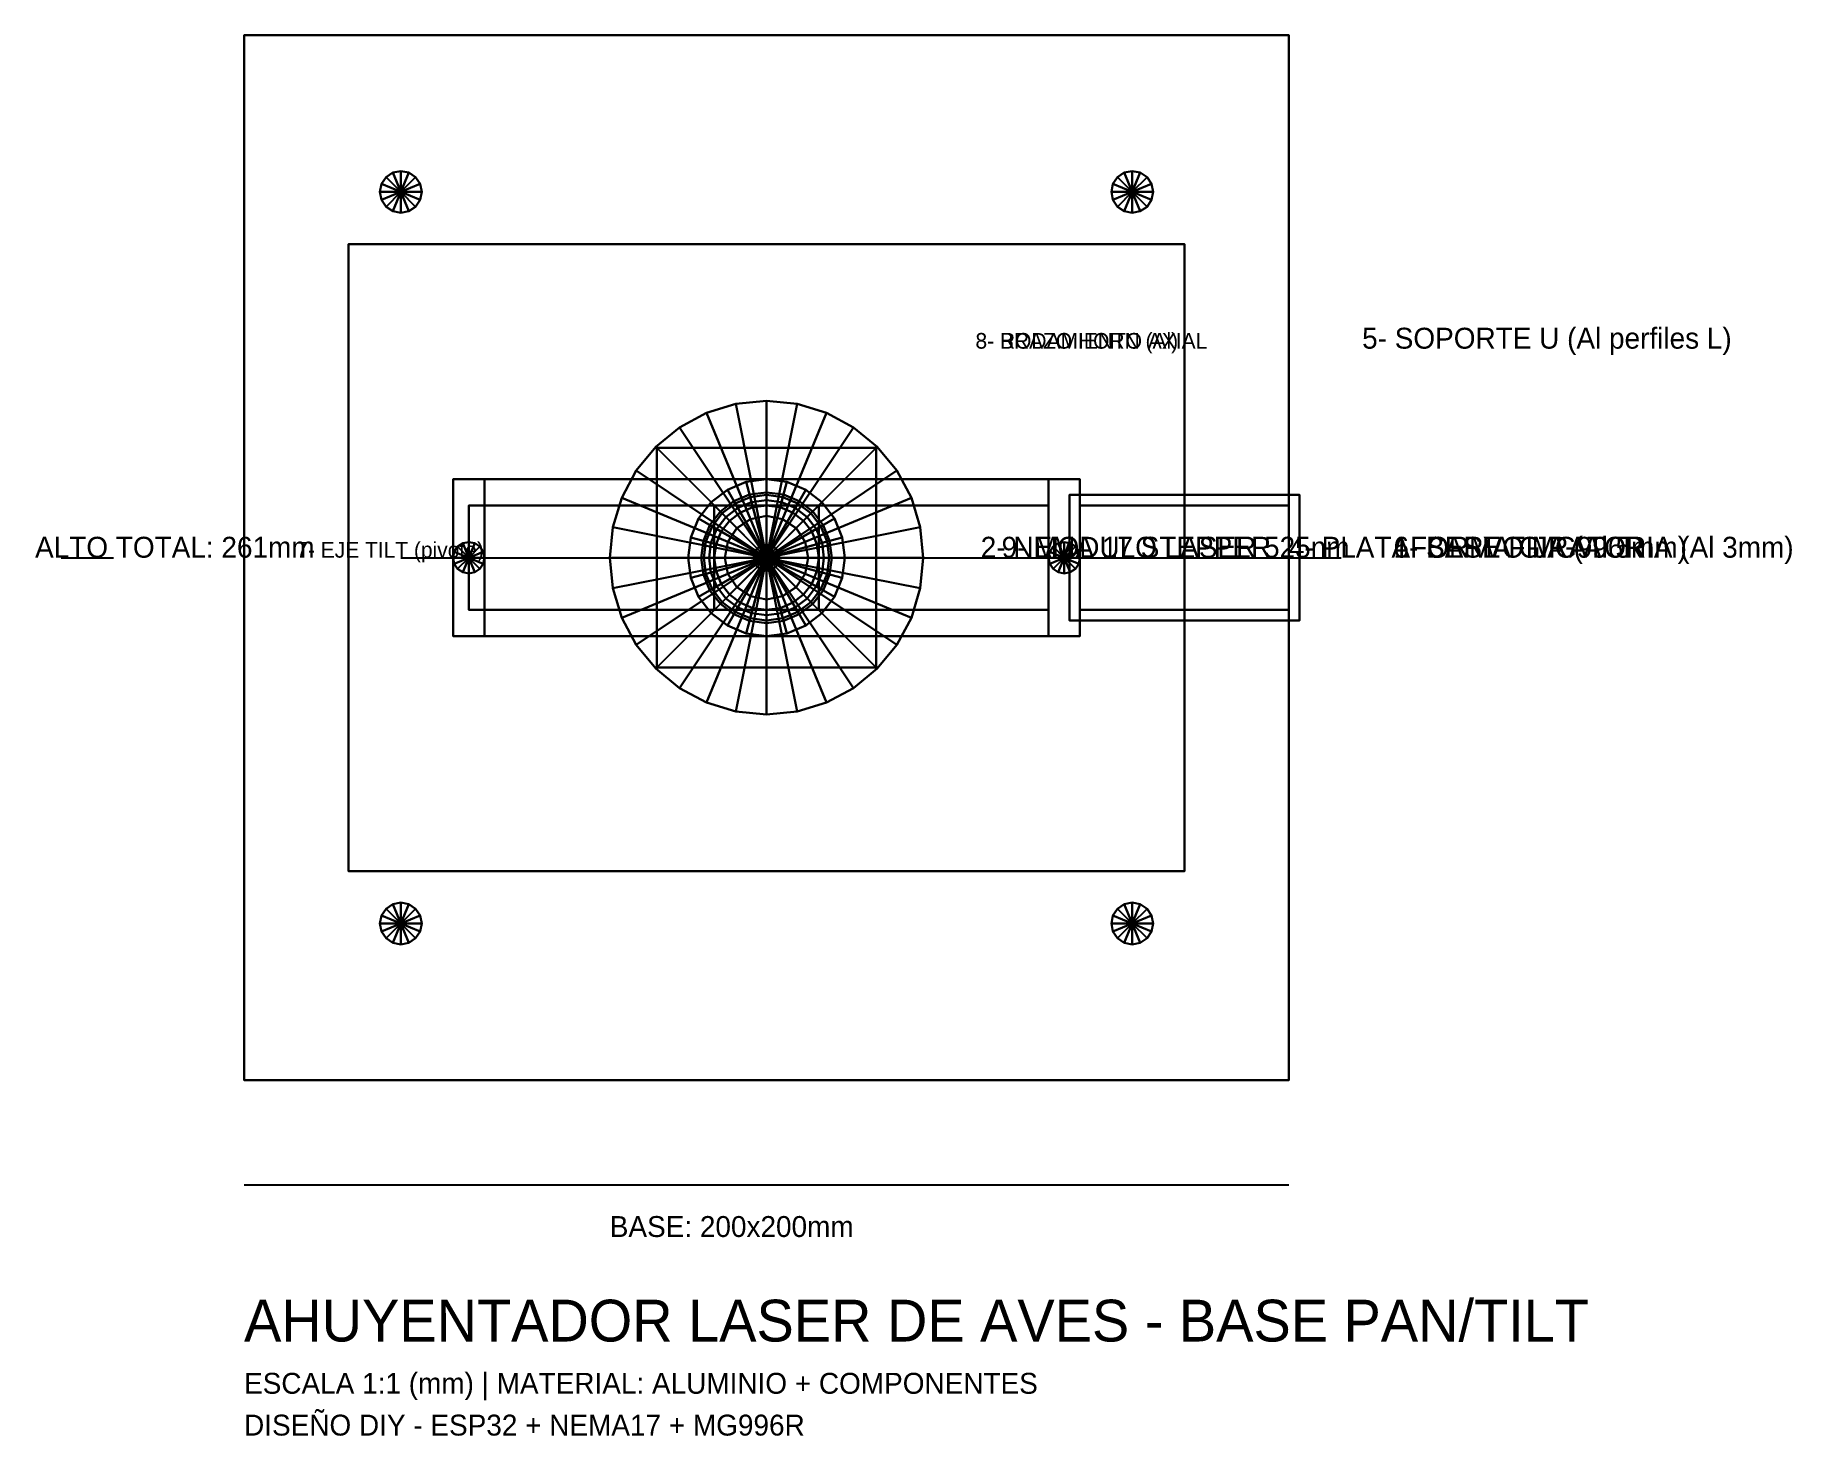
# Model space of a CAD drawing. Header units: metres. Extents: x -140 to 196, y -168 to 100.
import ezdxf

# ---------------------------------------------------------------- set-up
doc = ezdxf.new("R2010")
doc.units = ezdxf.units.M
for name, color, linetype in [('BASE', 8, 'Continuous'), ('BRAZO_HORN', 3, 'Continuous'), ('COTAS', 2, 'Continuous'), ('EJE_MOTOR', 4, 'Continuous'), ('EJE_TILT', 7, 'Continuous'), ('LASER', 1, 'Continuous'), ('LENTE_LASER', 30, 'Continuous'), ('NEMA17', 5, 'Continuous'), ('PLATAFORMA', 3, 'Continuous'), ('RODAMIENTO', 9, 'Continuous'), ('SERVO', 40, 'Continuous'), ('SOPORTE_U', 93, 'Continuous'), ('TEXTO', 7, 'Continuous')]:
    doc.layers.add(name, color=color, linetype=linetype)

msp = doc.modelspace()

# ---------------------------------------------------------------- texts
at = {"layer": 'COTAS'}
for s, p in [('ALTO TOTAL: 261mm', (-140, 0, 82.5)), ('BASE: 200x200mm', (-30, -130))]:
    msp.add_text(s, height=4, dxfattribs=at).set_placement(p)
at = {"layer": 'TEXTO'}
for s, height, p in [('5- SOPORTE U (Al perfiles L)', 4, (114, 40, 56)), ('3- RODAMIENTO AXIAL', 3, (40, 40, 8.5)), ('8- BRAZO HORN (Al)', 3, (40, 40, 118)), ('2- NEMA 17 STEPPER', 4, (41, 0, -24)), ('9- MODULO LASER 525nm', 4, (45, 0, 178)), ('4- PLATAFORMA GIRATORIA (Al 3mm)', 4, (100, 0, 14.5)), ('6- SERVO MG996R', 4, (120, 0, 76)), ('1- BASE FIJA (Al 5mm)', 4, (120, 0, 2.5)), ('7- EJE TILT (pivote)', 3, (-90, 0, 76)), ('AHUYENTADOR LASER DE AVES - BASE PAN/TILT', 8, (-100, -150)), ('ESCALA 1:1 (mm) | MATERIAL: ALUMINIO + COMPONENTES', 4, (-100, -160)), ('DISEÑO DIY - ESP32 + NEMA17 + MG996R', 4, (-100, -168))]:
    msp.add_text(s, height=height, dxfattribs=at).set_placement(p)

# ---------------------------------------------------------------- linework, layer by layer
at = {"layer": 'BASE'}
for points in [[(-100, -100), (100, -100), (100, 100), (-100, 100)], [(-100, -100, 5), (100, -100, 5), (100, 100, 5), (-100, 100, 5)], [(100, 100), (-100, 100), (-100, 100, 5), (100, 100, 5)], [(-100, -100), (-100, 100), (-100, 100, 5), (-100, -100, 5)], [(100, -100), (100, 100), (100, 100, 5), (100, -100, 5)], [(-100, -100), (100, -100), (100, -100, 5), (-100, -100, 5)]]:
    msp.add_3dface(points, dxfattribs=at)
at = {"layer": 'BRAZO_HORN'}
for points in [[(-57, -10, 74), (54, -10, 74), (54, 10, 74), (-57, 10, 74)], [(-57, -10, 78), (54, -10, 78), (54, 10, 78), (-57, 10, 78)], [(54, 10, 74), (-57, 10, 74), (-57, 10, 78), (54, 10, 78)], [(-57, -10, 74), (-57, 10, 74), (-57, 10, 78), (-57, -10, 78)], [(-10, -10, 78), (10, -10, 78), (10, 10, 78), (-10, 10, 78)], [(-10, -10, 158), (10, -10, 158), (10, 10, 158), (-10, 10, 158)], [(10, 10, 78), (-10, 10, 78), (-10, 10, 158), (10, 10, 158)], [(-10, -10, 78), (-10, 10, 78), (-10, 10, 158), (-10, -10, 158)], [(10, -10, 78), (10, 10, 78), (10, 10, 158), (10, -10, 158)], [(54, -10, 74), (54, 10, 74), (54, 10, 78), (54, -10, 78)], [(-57, -10, 74), (54, -10, 74), (54, -10, 78), (-57, -10, 78)], [(-10, -10, 78), (10, -10, 78), (10, -10, 158), (-10, -10, 158)]]:
    msp.add_3dface(points, dxfattribs=at)
at = {"layer": 'COTAS'}
for p, q in [((-135, 0, -48), (-125, 0, -48)), ((-135, 0, 213), (-125, 0, 213)), ((-130, 0, -48), (-130, 0, 213)), ((-70, 0, 76), (110, 0, 76)), ((-100, -120), (100, -120))]:
    msp.add_line(p, q, dxfattribs=at)
for points in [[(-70, 74, -1), (-71.53, 73.7, -1), (-71.53, 73.7, 6), (-70, 74, 6)], [(-70, 70, -1), (-70, 74, -1), (-71.53, 73.7, -1), (-70, 70, -1)], [(-70, 70, 6), (-70, 74, 6), (-71.53, 73.7, 6), (-70, 70, 6)], [(-68.47, 73.7, -1), (-70, 74, -1), (-70, 74, 6), (-68.47, 73.7, 6)], [(-70, 70, -1), (-68.47, 73.7, -1), (-70, 74, -1), (-70, 70, -1)], [(-70, 70, 6), (-68.47, 73.7, 6), (-70, 74, 6), (-70, 70, 6)], [(70, 74, -1), (68.47, 73.7, -1), (68.47, 73.7, 6), (70, 74, 6)], [(70, 70, -1), (70, 74, -1), (68.47, 73.7, -1), (70, 70, -1)], [(70, 70, 6), (70, 74, 6), (68.47, 73.7, 6), (70, 70, 6)], [(71.53, 73.7, -1), (70, 74, -1), (70, 74, 6), (71.53, 73.7, 6)], [(70, 70, -1), (71.53, 73.7, -1), (70, 74, -1), (70, 70, -1)], [(70, 70, 6), (71.53, 73.7, 6), (70, 74, 6), (70, 70, 6)], [(-73.7, 71.53, -1), (-74, 70, -1), (-74, 70, 6), (-73.7, 71.53, 6)], [(-70, 70, -1), (-73.7, 71.53, -1), (-74, 70, -1), (-70, 70, -1)], [(-70, 70, 6), (-73.7, 71.53, 6), (-74, 70, 6), (-70, 70, 6)], [(-72.83, 72.83, -1), (-73.7, 71.53, -1), (-73.7, 71.53, 6), (-72.83, 72.83, 6)], [(-70, 70, -1), (-72.83, 72.83, -1), (-73.7, 71.53, -1), (-70, 70, -1)], [(-70, 70, 6), (-72.83, 72.83, 6), (-73.7, 71.53, 6), (-70, 70, 6)], [(-71.53, 73.7, -1), (-72.83, 72.83, -1), (-72.83, 72.83, 6), (-71.53, 73.7, 6)], [(-70, 70, -1), (-71.53, 73.7, -1), (-72.83, 72.83, -1), (-70, 70, -1)], [(-70, 70, 6), (-71.53, 73.7, 6), (-72.83, 72.83, 6), (-70, 70, 6)], [(-70, 70, -1), (-67.17, 72.83, -1), (-68.47, 73.7, -1), (-70, 70, -1)], [(-70, 70, 6), (-67.17, 72.83, 6), (-68.47, 73.7, 6), (-70, 70, 6)], [(-70, 70, -1), (-66.3, 71.53, -1), (-67.17, 72.83, -1), (-70, 70, -1)], [(-70, 70, 6), (-66.3, 71.53, 6), (-67.17, 72.83, 6), (-70, 70, 6)], [(-70, 70, -1), (-66, 70, -1), (-66.3, 71.53, -1), (-70, 70, -1)], [(-70, 70, 6), (-66, 70, 6), (-66.3, 71.53, 6), (-70, 70, 6)], [(-67.17, 72.83, -1), (-68.47, 73.7, -1), (-68.47, 73.7, 6), (-67.17, 72.83, 6)], [(-66.3, 71.53, -1), (-67.17, 72.83, -1), (-67.17, 72.83, 6), (-66.3, 71.53, 6)], [(-66, 70, -1), (-66.3, 71.53, -1), (-66.3, 71.53, 6), (-66, 70, 6)], [(66.3, 71.53, -1), (66, 70, -1), (66, 70, 6), (66.3, 71.53, 6)], [(70, 70, -1), (66.3, 71.53, -1), (66, 70, -1), (70, 70, -1)], [(70, 70, 6), (66.3, 71.53, 6), (66, 70, 6), (70, 70, 6)], [(67.17, 72.83, -1), (66.3, 71.53, -1), (66.3, 71.53, 6), (67.17, 72.83, 6)], [(70, 70, -1), (67.17, 72.83, -1), (66.3, 71.53, -1), (70, 70, -1)], [(70, 70, 6), (67.17, 72.83, 6), (66.3, 71.53, 6), (70, 70, 6)], [(68.47, 73.7, -1), (67.17, 72.83, -1), (67.17, 72.83, 6), (68.47, 73.7, 6)], [(70, 70, -1), (68.47, 73.7, -1), (67.17, 72.83, -1), (70, 70, -1)], [(70, 70, 6), (68.47, 73.7, 6), (67.17, 72.83, 6), (70, 70, 6)], [(70, 70, -1), (72.83, 72.83, -1), (71.53, 73.7, -1), (70, 70, -1)], [(70, 70, 6), (72.83, 72.83, 6), (71.53, 73.7, 6), (70, 70, 6)], [(70, 70, -1), (73.7, 71.53, -1), (72.83, 72.83, -1), (70, 70, -1)], [(70, 70, 6), (73.7, 71.53, 6), (72.83, 72.83, 6), (70, 70, 6)], [(70, 70, -1), (74, 70, -1), (73.7, 71.53, -1), (70, 70, -1)], [(70, 70, 6), (74, 70, 6), (73.7, 71.53, 6), (70, 70, 6)], [(72.83, 72.83, -1), (71.53, 73.7, -1), (71.53, 73.7, 6), (72.83, 72.83, 6)], [(73.7, 71.53, -1), (72.83, 72.83, -1), (72.83, 72.83, 6), (73.7, 71.53, 6)], [(74, 70, -1), (73.7, 71.53, -1), (73.7, 71.53, 6), (74, 70, 6)], [(-74, 70, -1), (-73.7, 68.47, -1), (-73.7, 68.47, 6), (-74, 70, 6)], [(-70, 70, -1), (-74, 70, -1), (-73.7, 68.47, -1), (-70, 70, -1)], [(-70, 70, 6), (-74, 70, 6), (-73.7, 68.47, 6), (-70, 70, 6)], [(-70, 70, -1), (-73.7, 68.47, -1), (-72.83, 67.17, -1), (-70, 70, -1)], [(-70, 70, 6), (-73.7, 68.47, 6), (-72.83, 67.17, 6), (-70, 70, 6)], [(-73.7, 68.47, -1), (-72.83, 67.17, -1), (-72.83, 67.17, 6), (-73.7, 68.47, 6)], [(-70, 70, -1), (-72.83, 67.17, -1), (-71.53, 66.3, -1), (-70, 70, -1)], [(-70, 70, 6), (-72.83, 67.17, 6), (-71.53, 66.3, 6), (-70, 70, 6)], [(-70, 70, -1), (-71.53, 66.3, -1), (-70, 66, -1), (-70, 70, -1)], [(-70, 70, 6), (-71.53, 66.3, 6), (-70, 66, 6), (-70, 70, 6)], [(-70, 70, -1), (-70, 66, -1), (-68.47, 66.3, -1), (-70, 70, -1)], [(-70, 70, 6), (-70, 66, 6), (-68.47, 66.3, 6), (-70, 70, 6)], [(-70, 70, -1), (-68.47, 66.3, -1), (-67.17, 67.17, -1), (-70, 70, -1)], [(-70, 70, 6), (-68.47, 66.3, 6), (-67.17, 67.17, 6), (-70, 70, 6)], [(-70, 70, -1), (-67.17, 67.17, -1), (-66.3, 68.47, -1), (-70, 70, -1)], [(-70, 70, 6), (-67.17, 67.17, 6), (-66.3, 68.47, 6), (-70, 70, 6)], [(-70, 70, -1), (-66.3, 68.47, -1), (-66, 70, -1), (-70, 70, -1)], [(-70, 70, 6), (-66.3, 68.47, 6), (-66, 70, 6), (-70, 70, 6)], [(-67.17, 67.17, -1), (-66.3, 68.47, -1), (-66.3, 68.47, 6), (-67.17, 67.17, 6)], [(-66.3, 68.47, -1), (-66, 70, -1), (-66, 70, 6), (-66.3, 68.47, 6)], [(66, 70, -1), (66.3, 68.47, -1), (66.3, 68.47, 6), (66, 70, 6)], [(70, 70, -1), (66, 70, -1), (66.3, 68.47, -1), (70, 70, -1)], [(70, 70, 6), (66, 70, 6), (66.3, 68.47, 6), (70, 70, 6)], [(70, 70, -1), (66.3, 68.47, -1), (67.17, 67.17, -1), (70, 70, -1)], [(70, 70, 6), (66.3, 68.47, 6), (67.17, 67.17, 6), (70, 70, 6)], [(66.3, 68.47, -1), (67.17, 67.17, -1), (67.17, 67.17, 6), (66.3, 68.47, 6)], [(70, 70, -1), (67.17, 67.17, -1), (68.47, 66.3, -1), (70, 70, -1)], [(70, 70, 6), (67.17, 67.17, 6), (68.47, 66.3, 6), (70, 70, 6)], [(70, 70, -1), (68.47, 66.3, -1), (70, 66, -1), (70, 70, -1)], [(70, 70, 6), (68.47, 66.3, 6), (70, 66, 6), (70, 70, 6)], [(70, 70, -1), (70, 66, -1), (71.53, 66.3, -1), (70, 70, -1)], [(70, 70, 6), (70, 66, 6), (71.53, 66.3, 6), (70, 70, 6)], [(70, 70, -1), (71.53, 66.3, -1), (72.83, 67.17, -1), (70, 70, -1)], [(70, 70, 6), (71.53, 66.3, 6), (72.83, 67.17, 6), (70, 70, 6)], [(70, 70, -1), (72.83, 67.17, -1), (73.7, 68.47, -1), (70, 70, -1)], [(70, 70, 6), (72.83, 67.17, 6), (73.7, 68.47, 6), (70, 70, 6)], [(70, 70, -1), (73.7, 68.47, -1), (74, 70, -1), (70, 70, -1)], [(70, 70, 6), (73.7, 68.47, 6), (74, 70, 6), (70, 70, 6)], [(72.83, 67.17, -1), (73.7, 68.47, -1), (73.7, 68.47, 6), (72.83, 67.17, 6)], [(73.7, 68.47, -1), (74, 70, -1), (74, 70, 6), (73.7, 68.47, 6)], [(-72.83, 67.17, -1), (-71.53, 66.3, -1), (-71.53, 66.3, 6), (-72.83, 67.17, 6)], [(-71.53, 66.3, -1), (-70, 66, -1), (-70, 66, 6), (-71.53, 66.3, 6)], [(-70, 66, -1), (-68.47, 66.3, -1), (-68.47, 66.3, 6), (-70, 66, 6)], [(-68.47, 66.3, -1), (-67.17, 67.17, -1), (-67.17, 67.17, 6), (-68.47, 66.3, 6)], [(67.17, 67.17, -1), (68.47, 66.3, -1), (68.47, 66.3, 6), (67.17, 67.17, 6)], [(68.47, 66.3, -1), (70, 66, -1), (70, 66, 6), (68.47, 66.3, 6)], [(70, 66, -1), (71.53, 66.3, -1), (71.53, 66.3, 6), (70, 66, 6)], [(71.53, 66.3, -1), (72.83, 67.17, -1), (72.83, 67.17, 6), (71.53, 66.3, 6)], [(-6, 10.39, -1), (-8.49, 8.49, -1), (-8.49, 8.49, 6), (-6, 10.39, 6)], [(0, 0, -1), (-6, 10.39, -1), (-8.49, 8.49, -1), (0, 0, -1)], [(0, 0, 6), (-6, 10.39, 6), (-8.49, 8.49, 6), (0, 0, 6)], [(-3.11, 11.59, -1), (-6, 10.39, -1), (-6, 10.39, 6), (-3.11, 11.59, 6)], [(0, 0, -1), (-3.11, 11.59, -1), (-6, 10.39, -1), (0, 0, -1)], [(0, 0, 6), (-3.11, 11.59, 6), (-6, 10.39, 6), (0, 0, 6)], [(0, 12, -1), (-3.11, 11.59, -1), (-3.11, 11.59, 6), (0, 12, 6)], [(0, 0, -1), (0, 12, -1), (-3.11, 11.59, -1), (0, 0, -1)], [(0, 0, 6), (0, 12, 6), (-3.11, 11.59, 6), (0, 0, 6)], [(3.11, 11.59, -1), (0, 12, -1), (0, 12, 6), (3.11, 11.59, 6)], [(0, 0, -1), (3.11, 11.59, -1), (0, 12, -1), (0, 0, -1)], [(0, 0, 6), (3.11, 11.59, 6), (0, 12, 6), (0, 0, 6)], [(0, 0, -1), (6, 10.39, -1), (3.11, 11.59, -1), (0, 0, -1)], [(0, 0, 6), (6, 10.39, 6), (3.11, 11.59, 6), (0, 0, 6)], [(0, 0, -1), (8.49, 8.49, -1), (6, 10.39, -1), (0, 0, -1)], [(0, 0, 6), (8.49, 8.49, 6), (6, 10.39, 6), (0, 0, 6)], [(6, 10.39, -1), (3.11, 11.59, -1), (3.11, 11.59, 6), (6, 10.39, 6)], [(8.49, 8.49, -1), (6, 10.39, -1), (6, 10.39, 6), (8.49, 8.49, 6)], [(-8.49, 8.49, -1), (-10.39, 6, -1), (-10.39, 6, 6), (-8.49, 8.49, 6)], [(0, 0, -1), (-8.49, 8.49, -1), (-10.39, 6, -1), (0, 0, -1)], [(0, 0, 6), (-8.49, 8.49, 6), (-10.39, 6, 6), (0, 0, 6)], [(0, 0, -1), (10.39, 6, -1), (8.49, 8.49, -1), (0, 0, -1)], [(0, 0, 6), (10.39, 6, 6), (8.49, 8.49, 6), (0, 0, 6)], [(10.39, 6, -1), (8.49, 8.49, -1), (8.49, 8.49, 6), (10.39, 6, 6)], [(-10.39, 6, -1), (-11.59, 3.11, -1), (-11.59, 3.11, 6), (-10.39, 6, 6)], [(0, 0, -1), (-10.39, 6, -1), (-11.59, 3.11, -1), (0, 0, -1)], [(0, 0, 6), (-10.39, 6, 6), (-11.59, 3.11, 6), (0, 0, 6)], [(0, 0, -1), (11.59, 3.11, -1), (10.39, 6, -1), (0, 0, -1)], [(0, 0, 6), (11.59, 3.11, 6), (10.39, 6, 6), (0, 0, 6)], [(11.59, 3.11, -1), (10.39, 6, -1), (10.39, 6, 6), (11.59, 3.11, 6)], [(-11.59, 3.11, -1), (-12, 0, -1), (-12, 0, 6), (-11.59, 3.11, 6)], [(0, 0, -1), (-11.59, 3.11, -1), (-12, 0, -1), (0, 0, -1)], [(0, 0, 6), (-11.59, 3.11, 6), (-12, 0, 6), (0, 0, 6)], [(-12, 0, -1), (-11.59, -3.11, -1), (-11.59, -3.11, 6), (-12, 0, 6)], [(0, 0, -1), (-12, 0, -1), (-11.59, -3.11, -1), (0, 0, -1)], [(0, 0, 6), (-12, 0, 6), (-11.59, -3.11, 6), (0, 0, 6)], [(0, 0, -1), (-11.59, -3.11, -1), (-10.39, -6, -1), (0, 0, -1)], [(0, 0, 6), (-11.59, -3.11, 6), (-10.39, -6, 6), (0, 0, 6)], [(0, 0, -1), (-10.39, -6, -1), (-8.49, -8.49, -1), (0, 0, -1)], [(0, 0, 6), (-10.39, -6, 6), (-8.49, -8.49, 6), (0, 0, 6)], [(0, 0, -1), (-8.49, -8.49, -1), (-6, -10.39, -1), (0, 0, -1)], [(0, 0, 6), (-8.49, -8.49, 6), (-6, -10.39, 6), (0, 0, 6)], [(0, 0, -1), (-6, -10.39, -1), (-3.11, -11.59, -1), (0, 0, -1)], [(0, 0, 6), (-6, -10.39, 6), (-3.11, -11.59, 6), (0, 0, 6)], [(0, 0, -1), (-3.11, -11.59, -1), (0, -12, -1), (0, 0, -1)], [(0, 0, 6), (-3.11, -11.59, 6), (0, -12, 6), (0, 0, 6)], [(0, 0, -1), (12, 0, -1), (11.59, 3.11, -1), (0, 0, -1)], [(0, 0, 6), (12, 0, 6), (11.59, 3.11, 6), (0, 0, 6)], [(0, 0, -1), (0, -12, -1), (3.11, -11.59, -1), (0, 0, -1)], [(0, 0, 6), (0, -12, 6), (3.11, -11.59, 6), (0, 0, 6)], [(0, 0, -1), (3.11, -11.59, -1), (6, -10.39, -1), (0, 0, -1)], [(0, 0, 6), (3.11, -11.59, 6), (6, -10.39, 6), (0, 0, 6)], [(0, 0, -1), (6, -10.39, -1), (8.49, -8.49, -1), (0, 0, -1)], [(0, 0, 6), (6, -10.39, 6), (8.49, -8.49, 6), (0, 0, 6)], [(0, 0, -1), (8.49, -8.49, -1), (10.39, -6, -1), (0, 0, -1)], [(0, 0, 6), (8.49, -8.49, 6), (10.39, -6, 6), (0, 0, 6)], [(0, 0, -1), (10.39, -6, -1), (11.59, -3.11, -1), (0, 0, -1)], [(0, 0, 6), (10.39, -6, 6), (11.59, -3.11, 6), (0, 0, 6)], [(0, 0, -1), (11.59, -3.11, -1), (12, 0, -1), (0, 0, -1)], [(0, 0, 6), (11.59, -3.11, 6), (12, 0, 6), (0, 0, 6)], [(12, 0, -1), (11.59, 3.11, -1), (11.59, 3.11, 6), (12, 0, 6)], [(11.59, -3.11, -1), (12, 0, -1), (12, 0, 6), (11.59, -3.11, 6)], [(-11.59, -3.11, -1), (-10.39, -6, -1), (-10.39, -6, 6), (-11.59, -3.11, 6)], [(10.39, -6, -1), (11.59, -3.11, -1), (11.59, -3.11, 6), (10.39, -6, 6)], [(-10.39, -6, -1), (-8.49, -8.49, -1), (-8.49, -8.49, 6), (-10.39, -6, 6)], [(8.49, -8.49, -1), (10.39, -6, -1), (10.39, -6, 6), (8.49, -8.49, 6)], [(-8.49, -8.49, -1), (-6, -10.39, -1), (-6, -10.39, 6), (-8.49, -8.49, 6)], [(6, -10.39, -1), (8.49, -8.49, -1), (8.49, -8.49, 6), (6, -10.39, 6)], [(-6, -10.39, -1), (-3.11, -11.59, -1), (-3.11, -11.59, 6), (-6, -10.39, 6)], [(-3.11, -11.59, -1), (0, -12, -1), (0, -12, 6), (-3.11, -11.59, 6)], [(0, -12, -1), (3.11, -11.59, -1), (3.11, -11.59, 6), (0, -12, 6)], [(3.11, -11.59, -1), (6, -10.39, -1), (6, -10.39, 6), (3.11, -11.59, 6)], [(-72.83, -67.17, -1), (-73.7, -68.47, -1), (-73.7, -68.47, 6), (-72.83, -67.17, 6)], [(-70, -70, -1), (-72.83, -67.17, -1), (-73.7, -68.47, -1), (-70, -70, -1)], [(-70, -70, 6), (-72.83, -67.17, 6), (-73.7, -68.47, 6), (-70, -70, 6)], [(-71.53, -66.3, -1), (-72.83, -67.17, -1), (-72.83, -67.17, 6), (-71.53, -66.3, 6)], [(-70, -70, -1), (-71.53, -66.3, -1), (-72.83, -67.17, -1), (-70, -70, -1)], [(-70, -70, 6), (-71.53, -66.3, 6), (-72.83, -67.17, 6), (-70, -70, 6)], [(-70, -66, -1), (-71.53, -66.3, -1), (-71.53, -66.3, 6), (-70, -66, 6)], [(-70, -70, -1), (-70, -66, -1), (-71.53, -66.3, -1), (-70, -70, -1)], [(-70, -70, 6), (-70, -66, 6), (-71.53, -66.3, 6), (-70, -70, 6)], [(-68.47, -66.3, -1), (-70, -66, -1), (-70, -66, 6), (-68.47, -66.3, 6)], [(-70, -70, -1), (-68.47, -66.3, -1), (-70, -66, -1), (-70, -70, -1)], [(-70, -70, 6), (-68.47, -66.3, 6), (-70, -66, 6), (-70, -70, 6)], [(-70, -70, -1), (-67.17, -67.17, -1), (-68.47, -66.3, -1), (-70, -70, -1)], [(-70, -70, 6), (-67.17, -67.17, 6), (-68.47, -66.3, 6), (-70, -70, 6)], [(-70, -70, -1), (-66.3, -68.47, -1), (-67.17, -67.17, -1), (-70, -70, -1)], [(-70, -70, 6), (-66.3, -68.47, 6), (-67.17, -67.17, 6), (-70, -70, 6)], [(-67.17, -67.17, -1), (-68.47, -66.3, -1), (-68.47, -66.3, 6), (-67.17, -67.17, 6)], [(-66.3, -68.47, -1), (-67.17, -67.17, -1), (-67.17, -67.17, 6), (-66.3, -68.47, 6)], [(67.17, -67.17, -1), (66.3, -68.47, -1), (66.3, -68.47, 6), (67.17, -67.17, 6)], [(70, -70, -1), (67.17, -67.17, -1), (66.3, -68.47, -1), (70, -70, -1)], [(70, -70, 6), (67.17, -67.17, 6), (66.3, -68.47, 6), (70, -70, 6)], [(68.47, -66.3, -1), (67.17, -67.17, -1), (67.17, -67.17, 6), (68.47, -66.3, 6)], [(70, -70, -1), (68.47, -66.3, -1), (67.17, -67.17, -1), (70, -70, -1)], [(70, -70, 6), (68.47, -66.3, 6), (67.17, -67.17, 6), (70, -70, 6)], [(70, -66, -1), (68.47, -66.3, -1), (68.47, -66.3, 6), (70, -66, 6)], [(70, -70, -1), (70, -66, -1), (68.47, -66.3, -1), (70, -70, -1)], [(70, -70, 6), (70, -66, 6), (68.47, -66.3, 6), (70, -70, 6)], [(71.53, -66.3, -1), (70, -66, -1), (70, -66, 6), (71.53, -66.3, 6)], [(70, -70, -1), (71.53, -66.3, -1), (70, -66, -1), (70, -70, -1)], [(70, -70, 6), (71.53, -66.3, 6), (70, -66, 6), (70, -70, 6)], [(70, -70, -1), (72.83, -67.17, -1), (71.53, -66.3, -1), (70, -70, -1)], [(70, -70, 6), (72.83, -67.17, 6), (71.53, -66.3, 6), (70, -70, 6)], [(70, -70, -1), (73.7, -68.47, -1), (72.83, -67.17, -1), (70, -70, -1)], [(70, -70, 6), (73.7, -68.47, 6), (72.83, -67.17, 6), (70, -70, 6)], [(72.83, -67.17, -1), (71.53, -66.3, -1), (71.53, -66.3, 6), (72.83, -67.17, 6)], [(73.7, -68.47, -1), (72.83, -67.17, -1), (72.83, -67.17, 6), (73.7, -68.47, 6)], [(-73.7, -68.47, -1), (-74, -70, -1), (-74, -70, 6), (-73.7, -68.47, 6)], [(-70, -70, -1), (-73.7, -68.47, -1), (-74, -70, -1), (-70, -70, -1)], [(-70, -70, 6), (-73.7, -68.47, 6), (-74, -70, 6), (-70, -70, 6)], [(-74, -70, -1), (-73.7, -71.53, -1), (-73.7, -71.53, 6), (-74, -70, 6)], [(-70, -70, -1), (-74, -70, -1), (-73.7, -71.53, -1), (-70, -70, -1)], [(-70, -70, 6), (-74, -70, 6), (-73.7, -71.53, 6), (-70, -70, 6)], [(-70, -70, -1), (-73.7, -71.53, -1), (-72.83, -72.83, -1), (-70, -70, -1)], [(-70, -70, 6), (-73.7, -71.53, 6), (-72.83, -72.83, 6), (-70, -70, 6)], [(-70, -70, -1), (-72.83, -72.83, -1), (-71.53, -73.7, -1), (-70, -70, -1)], [(-70, -70, 6), (-72.83, -72.83, 6), (-71.53, -73.7, 6), (-70, -70, 6)], [(-70, -70, -1), (-71.53, -73.7, -1), (-70, -74, -1), (-70, -70, -1)], [(-70, -70, 6), (-71.53, -73.7, 6), (-70, -74, 6), (-70, -70, 6)], [(-70, -70, -1), (-66, -70, -1), (-66.3, -68.47, -1), (-70, -70, -1)], [(-70, -70, 6), (-66, -70, 6), (-66.3, -68.47, 6), (-70, -70, 6)], [(-70, -70, -1), (-70, -74, -1), (-68.47, -73.7, -1), (-70, -70, -1)], [(-70, -70, 6), (-70, -74, 6), (-68.47, -73.7, 6), (-70, -70, 6)], [(-70, -70, -1), (-68.47, -73.7, -1), (-67.17, -72.83, -1), (-70, -70, -1)], [(-70, -70, 6), (-68.47, -73.7, 6), (-67.17, -72.83, 6), (-70, -70, 6)], [(-70, -70, -1), (-67.17, -72.83, -1), (-66.3, -71.53, -1), (-70, -70, -1)], [(-70, -70, 6), (-67.17, -72.83, 6), (-66.3, -71.53, 6), (-70, -70, 6)], [(-70, -70, -1), (-66.3, -71.53, -1), (-66, -70, -1), (-70, -70, -1)], [(-70, -70, 6), (-66.3, -71.53, 6), (-66, -70, 6), (-70, -70, 6)], [(-66, -70, -1), (-66.3, -68.47, -1), (-66.3, -68.47, 6), (-66, -70, 6)], [(-66.3, -71.53, -1), (-66, -70, -1), (-66, -70, 6), (-66.3, -71.53, 6)], [(66.3, -68.47, -1), (66, -70, -1), (66, -70, 6), (66.3, -68.47, 6)], [(70, -70, -1), (66.3, -68.47, -1), (66, -70, -1), (70, -70, -1)], [(70, -70, 6), (66.3, -68.47, 6), (66, -70, 6), (70, -70, 6)], [(66, -70, -1), (66.3, -71.53, -1), (66.3, -71.53, 6), (66, -70, 6)], [(70, -70, -1), (66, -70, -1), (66.3, -71.53, -1), (70, -70, -1)], [(70, -70, 6), (66, -70, 6), (66.3, -71.53, 6), (70, -70, 6)], [(70, -70, -1), (66.3, -71.53, -1), (67.17, -72.83, -1), (70, -70, -1)], [(70, -70, 6), (66.3, -71.53, 6), (67.17, -72.83, 6), (70, -70, 6)], [(70, -70, -1), (67.17, -72.83, -1), (68.47, -73.7, -1), (70, -70, -1)], [(70, -70, 6), (67.17, -72.83, 6), (68.47, -73.7, 6), (70, -70, 6)], [(70, -70, -1), (68.47, -73.7, -1), (70, -74, -1), (70, -70, -1)], [(70, -70, 6), (68.47, -73.7, 6), (70, -74, 6), (70, -70, 6)], [(70, -70, -1), (74, -70, -1), (73.7, -68.47, -1), (70, -70, -1)], [(70, -70, 6), (74, -70, 6), (73.7, -68.47, 6), (70, -70, 6)], [(70, -70, -1), (70, -74, -1), (71.53, -73.7, -1), (70, -70, -1)], [(70, -70, 6), (70, -74, 6), (71.53, -73.7, 6), (70, -70, 6)], [(70, -70, -1), (71.53, -73.7, -1), (72.83, -72.83, -1), (70, -70, -1)], [(70, -70, 6), (71.53, -73.7, 6), (72.83, -72.83, 6), (70, -70, 6)], [(70, -70, -1), (72.83, -72.83, -1), (73.7, -71.53, -1), (70, -70, -1)], [(70, -70, 6), (72.83, -72.83, 6), (73.7, -71.53, 6), (70, -70, 6)], [(70, -70, -1), (73.7, -71.53, -1), (74, -70, -1), (70, -70, -1)], [(70, -70, 6), (73.7, -71.53, 6), (74, -70, 6), (70, -70, 6)], [(74, -70, -1), (73.7, -68.47, -1), (73.7, -68.47, 6), (74, -70, 6)], [(73.7, -71.53, -1), (74, -70, -1), (74, -70, 6), (73.7, -71.53, 6)], [(-73.7, -71.53, -1), (-72.83, -72.83, -1), (-72.83, -72.83, 6), (-73.7, -71.53, 6)], [(-72.83, -72.83, -1), (-71.53, -73.7, -1), (-71.53, -73.7, 6), (-72.83, -72.83, 6)], [(-71.53, -73.7, -1), (-70, -74, -1), (-70, -74, 6), (-71.53, -73.7, 6)], [(-70, -74, -1), (-68.47, -73.7, -1), (-68.47, -73.7, 6), (-70, -74, 6)], [(-68.47, -73.7, -1), (-67.17, -72.83, -1), (-67.17, -72.83, 6), (-68.47, -73.7, 6)], [(-67.17, -72.83, -1), (-66.3, -71.53, -1), (-66.3, -71.53, 6), (-67.17, -72.83, 6)], [(66.3, -71.53, -1), (67.17, -72.83, -1), (67.17, -72.83, 6), (66.3, -71.53, 6)], [(67.17, -72.83, -1), (68.47, -73.7, -1), (68.47, -73.7, 6), (67.17, -72.83, 6)], [(68.47, -73.7, -1), (70, -74, -1), (70, -74, 6), (68.47, -73.7, 6)], [(70, -74, -1), (71.53, -73.7, -1), (71.53, -73.7, 6), (70, -74, 6)], [(71.53, -73.7, -1), (72.83, -72.83, -1), (72.83, -72.83, 6), (71.53, -73.7, 6)], [(72.83, -72.83, -1), (73.7, -71.53, -1), (73.7, -71.53, 6), (72.83, -72.83, 6)]]:
    msp.add_3dface(points, dxfattribs=at)
at = {"layer": 'EJE_MOTOR'}
for points in [[(-2.31, 0.96), (-2.5, 0), (-2.5, 0, 35), (-2.31, 0.96, 35)], [(0, 0), (-2.31, 0.96), (-2.5, 0), (0, 0)], [(0, 0, 35), (-2.31, 0.96, 35), (-2.5, 0, 35), (0, 0, 35)], [(-2.5, 0), (-2.31, -0.96), (-2.31, -0.96, 35), (-2.5, 0, 35)], [(0, 0), (-2.5, 0), (-2.31, -0.96), (0, 0)], [(0, 0, 35), (-2.5, 0, 35), (-2.31, -0.96, 35), (0, 0, 35)], [(-1.77, 1.77), (-2.31, 0.96), (-2.31, 0.96, 35), (-1.77, 1.77, 35)], [(0, 0), (-1.77, 1.77), (-2.31, 0.96), (0, 0)], [(0, 0, 35), (-1.77, 1.77, 35), (-2.31, 0.96, 35), (0, 0, 35)], [(0, 0), (-2.31, -0.96), (-1.77, -1.77), (0, 0)], [(0, 0, 35), (-2.31, -0.96, 35), (-1.77, -1.77, 35), (0, 0, 35)], [(-0.96, 2.31), (-1.77, 1.77), (-1.77, 1.77, 35), (-0.96, 2.31, 35)], [(0, 0), (-0.96, 2.31), (-1.77, 1.77), (0, 0)], [(0, 0, 35), (-0.96, 2.31, 35), (-1.77, 1.77, 35), (0, 0, 35)], [(0, 0), (-1.77, -1.77), (-0.96, -2.31), (0, 0)], [(0, 0, 35), (-1.77, -1.77, 35), (-0.96, -2.31, 35), (0, 0, 35)], [(0, 2.5), (-0.96, 2.31), (-0.96, 2.31, 35), (0, 2.5, 35)], [(0, 0), (0, 2.5), (-0.96, 2.31), (0, 0)], [(0, 0, 35), (0, 2.5, 35), (-0.96, 2.31, 35), (0, 0, 35)], [(0, 0), (-0.96, -2.31), (0, -2.5), (0, 0)], [(0, 0, 35), (-0.96, -2.31, 35), (0, -2.5, 35), (0, 0, 35)], [(0.96, 2.31), (0, 2.5), (0, 2.5, 35), (0.96, 2.31, 35)], [(0, 0), (0.96, 2.31), (0, 2.5), (0, 0)], [(0, 0, 35), (0.96, 2.31, 35), (0, 2.5, 35), (0, 0, 35)], [(0, 0), (1.77, 1.77), (0.96, 2.31), (0, 0)], [(0, 0, 35), (1.77, 1.77, 35), (0.96, 2.31, 35), (0, 0, 35)], [(0, 0), (2.31, 0.96), (1.77, 1.77), (0, 0)], [(0, 0, 35), (2.31, 0.96, 35), (1.77, 1.77, 35), (0, 0, 35)], [(0, 0), (2.5, 0), (2.31, 0.96), (0, 0)], [(0, 0, 35), (2.5, 0, 35), (2.31, 0.96, 35), (0, 0, 35)], [(0, 0), (0, -2.5), (0.96, -2.31), (0, 0)], [(0, 0, 35), (0, -2.5, 35), (0.96, -2.31, 35), (0, 0, 35)], [(0, 0), (0.96, -2.31), (1.77, -1.77), (0, 0)], [(0, 0, 35), (0.96, -2.31, 35), (1.77, -1.77, 35), (0, 0, 35)], [(0, 0), (1.77, -1.77), (2.31, -0.96), (0, 0)], [(0, 0, 35), (1.77, -1.77, 35), (2.31, -0.96, 35), (0, 0, 35)], [(0, 0), (2.31, -0.96), (2.5, 0), (0, 0)], [(0, 0, 35), (2.31, -0.96, 35), (2.5, 0, 35), (0, 0, 35)], [(1.77, 1.77), (0.96, 2.31), (0.96, 2.31, 35), (1.77, 1.77, 35)], [(2.31, 0.96), (1.77, 1.77), (1.77, 1.77, 35), (2.31, 0.96, 35)], [(2.5, 0), (2.31, 0.96), (2.31, 0.96, 35), (2.5, 0, 35)], [(2.31, -0.96), (2.5, 0), (2.5, 0, 35), (2.31, -0.96, 35)], [(-2.31, -0.96), (-1.77, -1.77), (-1.77, -1.77, 35), (-2.31, -0.96, 35)], [(-1.77, -1.77), (-0.96, -2.31), (-0.96, -2.31, 35), (-1.77, -1.77, 35)], [(-0.96, -2.31), (0, -2.5), (0, -2.5, 35), (-0.96, -2.31, 35)], [(0, -2.5), (0.96, -2.31), (0.96, -2.31, 35), (0, -2.5, 35)], [(0.96, -2.31), (1.77, -1.77), (1.77, -1.77, 35), (0.96, -2.31, 35)], [(1.77, -1.77), (2.31, -0.96), (2.31, -0.96, 35), (1.77, -1.77, 35)]]:
    msp.add_3dface(points, dxfattribs=at)
at = {"layer": 'EJE_TILT'}
for points in [[(-59.77, 1.15, 73), (-60, 0, 73), (-60, 0, 79), (-59.77, 1.15, 79)], [(-57, 0, 73), (-59.77, 1.15, 73), (-60, 0, 73), (-57, 0, 73)], [(-57, 0, 79), (-59.77, 1.15, 79), (-60, 0, 79), (-57, 0, 79)], [(-60, 0, 73), (-59.77, -1.15, 73), (-59.77, -1.15, 79), (-60, 0, 79)], [(-57, 0, 73), (-60, 0, 73), (-59.77, -1.15, 73), (-57, 0, 73)], [(-57, 0, 79), (-60, 0, 79), (-59.77, -1.15, 79), (-57, 0, 79)], [(-59.12, 2.12, 73), (-59.77, 1.15, 73), (-59.77, 1.15, 79), (-59.12, 2.12, 79)], [(-57, 0, 73), (-59.12, 2.12, 73), (-59.77, 1.15, 73), (-57, 0, 73)], [(-57, 0, 79), (-59.12, 2.12, 79), (-59.77, 1.15, 79), (-57, 0, 79)], [(-57, 0, 73), (-59.77, -1.15, 73), (-59.12, -2.12, 73), (-57, 0, 73)], [(-57, 0, 79), (-59.77, -1.15, 79), (-59.12, -2.12, 79), (-57, 0, 79)], [(-58.15, 2.77, 73), (-59.12, 2.12, 73), (-59.12, 2.12, 79), (-58.15, 2.77, 79)], [(-57, 0, 73), (-58.15, 2.77, 73), (-59.12, 2.12, 73), (-57, 0, 73)], [(-57, 0, 79), (-58.15, 2.77, 79), (-59.12, 2.12, 79), (-57, 0, 79)], [(-57, 0, 73), (-59.12, -2.12, 73), (-58.15, -2.77, 73), (-57, 0, 73)], [(-57, 0, 79), (-59.12, -2.12, 79), (-58.15, -2.77, 79), (-57, 0, 79)], [(-57, 3, 73), (-58.15, 2.77, 73), (-58.15, 2.77, 79), (-57, 3, 79)], [(-57, 0, 73), (-57, 3, 73), (-58.15, 2.77, 73), (-57, 0, 73)], [(-57, 0, 79), (-57, 3, 79), (-58.15, 2.77, 79), (-57, 0, 79)], [(-57, 0, 73), (-58.15, -2.77, 73), (-57, -3, 73), (-57, 0, 73)], [(-57, 0, 79), (-58.15, -2.77, 79), (-57, -3, 79), (-57, 0, 79)], [(-55.85, 2.77, 73), (-57, 3, 73), (-57, 3, 79), (-55.85, 2.77, 79)], [(-57, 0, 73), (-55.85, 2.77, 73), (-57, 3, 73), (-57, 0, 73)], [(-57, 0, 79), (-55.85, 2.77, 79), (-57, 3, 79), (-57, 0, 79)], [(-57, 0, 73), (-54.88, 2.12, 73), (-55.85, 2.77, 73), (-57, 0, 73)], [(-57, 0, 79), (-54.88, 2.12, 79), (-55.85, 2.77, 79), (-57, 0, 79)], [(-57, 0, 73), (-54.23, 1.15, 73), (-54.88, 2.12, 73), (-57, 0, 73)], [(-57, 0, 79), (-54.23, 1.15, 79), (-54.88, 2.12, 79), (-57, 0, 79)], [(-57, 0, 73), (-54, 0, 73), (-54.23, 1.15, 73), (-57, 0, 73)], [(-57, 0, 79), (-54, 0, 79), (-54.23, 1.15, 79), (-57, 0, 79)], [(-57, 0, 73), (-57, -3, 73), (-55.85, -2.77, 73), (-57, 0, 73)], [(-57, 0, 79), (-57, -3, 79), (-55.85, -2.77, 79), (-57, 0, 79)], [(-57, 0, 73), (-55.85, -2.77, 73), (-54.88, -2.12, 73), (-57, 0, 73)], [(-57, 0, 79), (-55.85, -2.77, 79), (-54.88, -2.12, 79), (-57, 0, 79)], [(-57, 0, 73), (-54.88, -2.12, 73), (-54.23, -1.15, 73), (-57, 0, 73)], [(-57, 0, 79), (-54.88, -2.12, 79), (-54.23, -1.15, 79), (-57, 0, 79)], [(-57, 0, 73), (-54.23, -1.15, 73), (-54, 0, 73), (-57, 0, 73)], [(-57, 0, 79), (-54.23, -1.15, 79), (-54, 0, 79), (-57, 0, 79)], [(-54.88, 2.12, 73), (-55.85, 2.77, 73), (-55.85, 2.77, 79), (-54.88, 2.12, 79)], [(-54.23, 1.15, 73), (-54.88, 2.12, 73), (-54.88, 2.12, 79), (-54.23, 1.15, 79)], [(-54, 0, 73), (-54.23, 1.15, 73), (-54.23, 1.15, 79), (-54, 0, 79)], [(-54.23, -1.15, 73), (-54, 0, 73), (-54, 0, 79), (-54.23, -1.15, 79)], [(-59.77, -1.15, 73), (-59.12, -2.12, 73), (-59.12, -2.12, 79), (-59.77, -1.15, 79)], [(-59.12, -2.12, 73), (-58.15, -2.77, 73), (-58.15, -2.77, 79), (-59.12, -2.12, 79)], [(-58.15, -2.77, 73), (-57, -3, 73), (-57, -3, 79), (-58.15, -2.77, 79)], [(-57, -3, 73), (-55.85, -2.77, 73), (-55.85, -2.77, 79), (-57, -3, 79)], [(-55.85, -2.77, 73), (-54.88, -2.12, 73), (-54.88, -2.12, 79), (-55.85, -2.77, 79)], [(-54.88, -2.12, 73), (-54.23, -1.15, 73), (-54.23, -1.15, 79), (-54.88, -2.12, 79)]]:
    msp.add_3dface(points, dxfattribs=at)
at = {"layer": 'LASER'}
for points in [[(-6.25, 10.83, 158), (-8.84, 8.84, 158), (-8.84, 8.84, 198), (-6.25, 10.83, 198)], [(0, 0, 158), (-6.25, 10.83, 158), (-8.84, 8.84, 158), (0, 0, 158)], [(0, 0, 198), (-6.25, 10.83, 198), (-8.84, 8.84, 198), (0, 0, 198)], [(-3.24, 12.07, 158), (-6.25, 10.83, 158), (-6.25, 10.83, 198), (-3.24, 12.07, 198)], [(0, 0, 158), (-3.24, 12.07, 158), (-6.25, 10.83, 158), (0, 0, 158)], [(0, 0, 198), (-3.24, 12.07, 198), (-6.25, 10.83, 198), (0, 0, 198)], [(0, 12.5, 158), (-3.24, 12.07, 158), (-3.24, 12.07, 198), (0, 12.5, 198)], [(0, 0, 158), (0, 12.5, 158), (-3.24, 12.07, 158), (0, 0, 158)], [(0, 0, 198), (0, 12.5, 198), (-3.24, 12.07, 198), (0, 0, 198)], [(3.24, 12.07, 158), (0, 12.5, 158), (0, 12.5, 198), (3.24, 12.07, 198)], [(0, 0, 158), (3.24, 12.07, 158), (0, 12.5, 158), (0, 0, 158)], [(0, 0, 198), (3.24, 12.07, 198), (0, 12.5, 198), (0, 0, 198)], [(0, 0, 158), (6.25, 10.83, 158), (3.24, 12.07, 158), (0, 0, 158)], [(0, 0, 198), (6.25, 10.83, 198), (3.24, 12.07, 198), (0, 0, 198)], [(0, 0, 158), (8.84, 8.84, 158), (6.25, 10.83, 158), (0, 0, 158)], [(0, 0, 198), (8.84, 8.84, 198), (6.25, 10.83, 198), (0, 0, 198)], [(6.25, 10.83, 158), (3.24, 12.07, 158), (3.24, 12.07, 198), (6.25, 10.83, 198)], [(8.84, 8.84, 158), (6.25, 10.83, 158), (6.25, 10.83, 198), (8.84, 8.84, 198)], [(-8.84, 8.84, 158), (-10.83, 6.25, 158), (-10.83, 6.25, 198), (-8.84, 8.84, 198)], [(0, 0, 158), (-8.84, 8.84, 158), (-10.83, 6.25, 158), (0, 0, 158)], [(0, 0, 198), (-8.84, 8.84, 198), (-10.83, 6.25, 198), (0, 0, 198)], [(0, 0, 158), (10.83, 6.25, 158), (8.84, 8.84, 158), (0, 0, 158)], [(0, 0, 198), (10.83, 6.25, 198), (8.84, 8.84, 198), (0, 0, 198)], [(10.83, 6.25, 158), (8.84, 8.84, 158), (8.84, 8.84, 198), (10.83, 6.25, 198)], [(-10.83, 6.25, 158), (-12.07, 3.24, 158), (-12.07, 3.24, 198), (-10.83, 6.25, 198)], [(0, 0, 158), (-10.83, 6.25, 158), (-12.07, 3.24, 158), (0, 0, 158)], [(0, 0, 198), (-10.83, 6.25, 198), (-12.07, 3.24, 198), (0, 0, 198)], [(0, 0, 158), (12.07, 3.24, 158), (10.83, 6.25, 158), (0, 0, 158)], [(0, 0, 198), (12.07, 3.24, 198), (10.83, 6.25, 198), (0, 0, 198)], [(12.07, 3.24, 158), (10.83, 6.25, 158), (10.83, 6.25, 198), (12.07, 3.24, 198)], [(-12.07, 3.24, 158), (-12.5, 0, 158), (-12.5, 0, 198), (-12.07, 3.24, 198)], [(0, 0, 158), (-12.07, 3.24, 158), (-12.5, 0, 158), (0, 0, 158)], [(0, 0, 198), (-12.07, 3.24, 198), (-12.5, 0, 198), (0, 0, 198)], [(-12.5, 0, 158), (-12.07, -3.24, 158), (-12.07, -3.24, 198), (-12.5, 0, 198)], [(0, 0, 158), (-12.5, 0, 158), (-12.07, -3.24, 158), (0, 0, 158)], [(0, 0, 198), (-12.5, 0, 198), (-12.07, -3.24, 198), (0, 0, 198)], [(0, 0, 158), (-12.07, -3.24, 158), (-10.83, -6.25, 158), (0, 0, 158)], [(0, 0, 198), (-12.07, -3.24, 198), (-10.83, -6.25, 198), (0, 0, 198)], [(0, 0, 158), (-10.83, -6.25, 158), (-8.84, -8.84, 158), (0, 0, 158)], [(0, 0, 198), (-10.83, -6.25, 198), (-8.84, -8.84, 198), (0, 0, 198)], [(0, 0, 158), (-8.84, -8.84, 158), (-6.25, -10.83, 158), (0, 0, 158)], [(0, 0, 198), (-8.84, -8.84, 198), (-6.25, -10.83, 198), (0, 0, 198)], [(0, 0, 158), (-6.25, -10.83, 158), (-3.24, -12.07, 158), (0, 0, 158)], [(0, 0, 198), (-6.25, -10.83, 198), (-3.24, -12.07, 198), (0, 0, 198)], [(0, 0, 158), (-3.24, -12.07, 158), (0, -12.5, 158), (0, 0, 158)], [(0, 0, 198), (-3.24, -12.07, 198), (0, -12.5, 198), (0, 0, 198)], [(0, 0, 158), (12.5, 0, 158), (12.07, 3.24, 158), (0, 0, 158)], [(0, 0, 198), (12.5, 0, 198), (12.07, 3.24, 198), (0, 0, 198)], [(0, 0, 158), (0, -12.5, 158), (3.24, -12.07, 158), (0, 0, 158)], [(0, 0, 198), (0, -12.5, 198), (3.24, -12.07, 198), (0, 0, 198)], [(0, 0, 158), (3.24, -12.07, 158), (6.25, -10.83, 158), (0, 0, 158)], [(0, 0, 198), (3.24, -12.07, 198), (6.25, -10.83, 198), (0, 0, 198)], [(0, 0, 158), (6.25, -10.83, 158), (8.84, -8.84, 158), (0, 0, 158)], [(0, 0, 198), (6.25, -10.83, 198), (8.84, -8.84, 198), (0, 0, 198)], [(0, 0, 158), (8.84, -8.84, 158), (10.83, -6.25, 158), (0, 0, 158)], [(0, 0, 198), (8.84, -8.84, 198), (10.83, -6.25, 198), (0, 0, 198)], [(0, 0, 158), (10.83, -6.25, 158), (12.07, -3.24, 158), (0, 0, 158)], [(0, 0, 198), (10.83, -6.25, 198), (12.07, -3.24, 198), (0, 0, 198)], [(0, 0, 158), (12.07, -3.24, 158), (12.5, 0, 158), (0, 0, 158)], [(0, 0, 198), (12.07, -3.24, 198), (12.5, 0, 198), (0, 0, 198)], [(12.5, 0, 158), (12.07, 3.24, 158), (12.07, 3.24, 198), (12.5, 0, 198)], [(12.07, -3.24, 158), (12.5, 0, 158), (12.5, 0, 198), (12.07, -3.24, 198)], [(-12.07, -3.24, 158), (-10.83, -6.25, 158), (-10.83, -6.25, 198), (-12.07, -3.24, 198)], [(10.83, -6.25, 158), (12.07, -3.24, 158), (12.07, -3.24, 198), (10.83, -6.25, 198)], [(-10.83, -6.25, 158), (-8.84, -8.84, 158), (-8.84, -8.84, 198), (-10.83, -6.25, 198)], [(8.84, -8.84, 158), (10.83, -6.25, 158), (10.83, -6.25, 198), (8.84, -8.84, 198)], [(-8.84, -8.84, 158), (-6.25, -10.83, 158), (-6.25, -10.83, 198), (-8.84, -8.84, 198)], [(6.25, -10.83, 158), (8.84, -8.84, 158), (8.84, -8.84, 198), (6.25, -10.83, 198)], [(-6.25, -10.83, 158), (-3.24, -12.07, 158), (-3.24, -12.07, 198), (-6.25, -10.83, 198)], [(-3.24, -12.07, 158), (0, -12.5, 158), (0, -12.5, 198), (-3.24, -12.07, 198)], [(0, -12.5, 158), (3.24, -12.07, 158), (3.24, -12.07, 198), (0, -12.5, 198)], [(3.24, -12.07, 158), (6.25, -10.83, 158), (6.25, -10.83, 198), (3.24, -12.07, 198)]]:
    msp.add_3dface(points, dxfattribs=at)
at = {"layer": 'LENTE_LASER'}
for points in [[(-7.07, 7.07, 198), (-8.66, 5, 198), (-8.66, 5, 213), (-7.07, 7.07, 213)], [(0, 0, 198), (-7.07, 7.07, 198), (-8.66, 5, 198), (0, 0, 198)], [(0, 0, 213), (-7.07, 7.07, 213), (-8.66, 5, 213), (0, 0, 213)], [(-5, 8.66, 198), (-7.07, 7.07, 198), (-7.07, 7.07, 213), (-5, 8.66, 213)], [(0, 0, 198), (-5, 8.66, 198), (-7.07, 7.07, 198), (0, 0, 198)], [(0, 0, 213), (-5, 8.66, 213), (-7.07, 7.07, 213), (0, 0, 213)], [(-2.59, 9.66, 198), (-5, 8.66, 198), (-5, 8.66, 213), (-2.59, 9.66, 213)], [(0, 0, 198), (-2.59, 9.66, 198), (-5, 8.66, 198), (0, 0, 198)], [(0, 0, 213), (-2.59, 9.66, 213), (-5, 8.66, 213), (0, 0, 213)], [(0, 10, 198), (-2.59, 9.66, 198), (-2.59, 9.66, 213), (0, 10, 213)], [(0, 0, 198), (0, 10, 198), (-2.59, 9.66, 198), (0, 0, 198)], [(0, 0, 213), (0, 10, 213), (-2.59, 9.66, 213), (0, 0, 213)], [(2.59, 9.66, 198), (0, 10, 198), (0, 10, 213), (2.59, 9.66, 213)], [(0, 0, 198), (2.59, 9.66, 198), (0, 10, 198), (0, 0, 198)], [(0, 0, 213), (2.59, 9.66, 213), (0, 10, 213), (0, 0, 213)], [(0, 0, 198), (5, 8.66, 198), (2.59, 9.66, 198), (0, 0, 198)], [(0, 0, 213), (5, 8.66, 213), (2.59, 9.66, 213), (0, 0, 213)], [(0, 0, 198), (7.07, 7.07, 198), (5, 8.66, 198), (0, 0, 198)], [(0, 0, 213), (7.07, 7.07, 213), (5, 8.66, 213), (0, 0, 213)], [(0, 0, 198), (8.66, 5, 198), (7.07, 7.07, 198), (0, 0, 198)], [(0, 0, 213), (8.66, 5, 213), (7.07, 7.07, 213), (0, 0, 213)], [(5, 8.66, 198), (2.59, 9.66, 198), (2.59, 9.66, 213), (5, 8.66, 213)], [(7.07, 7.07, 198), (5, 8.66, 198), (5, 8.66, 213), (7.07, 7.07, 213)], [(8.66, 5, 198), (7.07, 7.07, 198), (7.07, 7.07, 213), (8.66, 5, 213)], [(-8.66, 5, 198), (-9.66, 2.59, 198), (-9.66, 2.59, 213), (-8.66, 5, 213)], [(0, 0, 198), (-8.66, 5, 198), (-9.66, 2.59, 198), (0, 0, 198)], [(0, 0, 213), (-8.66, 5, 213), (-9.66, 2.59, 213), (0, 0, 213)], [(0, 0, 198), (9.66, 2.59, 198), (8.66, 5, 198), (0, 0, 198)], [(0, 0, 213), (9.66, 2.59, 213), (8.66, 5, 213), (0, 0, 213)], [(9.66, 2.59, 198), (8.66, 5, 198), (8.66, 5, 213), (9.66, 2.59, 213)], [(-9.66, 2.59, 198), (-10, 0, 198), (-10, 0, 213), (-9.66, 2.59, 213)], [(0, 0, 198), (-9.66, 2.59, 198), (-10, 0, 198), (0, 0, 198)], [(0, 0, 213), (-9.66, 2.59, 213), (-10, 0, 213), (0, 0, 213)], [(-10, 0, 198), (-9.66, -2.59, 198), (-9.66, -2.59, 213), (-10, 0, 213)], [(0, 0, 198), (-10, 0, 198), (-9.66, -2.59, 198), (0, 0, 198)], [(0, 0, 213), (-10, 0, 213), (-9.66, -2.59, 213), (0, 0, 213)], [(0, 0, 198), (-9.66, -2.59, 198), (-8.66, -5, 198), (0, 0, 198)], [(0, 0, 213), (-9.66, -2.59, 213), (-8.66, -5, 213), (0, 0, 213)], [(0, 0, 198), (-8.66, -5, 198), (-7.07, -7.07, 198), (0, 0, 198)], [(0, 0, 213), (-8.66, -5, 213), (-7.07, -7.07, 213), (0, 0, 213)], [(0, 0, 198), (-7.07, -7.07, 198), (-5, -8.66, 198), (0, 0, 198)], [(0, 0, 213), (-7.07, -7.07, 213), (-5, -8.66, 213), (0, 0, 213)], [(0, 0, 198), (-5, -8.66, 198), (-2.59, -9.66, 198), (0, 0, 198)], [(0, 0, 213), (-5, -8.66, 213), (-2.59, -9.66, 213), (0, 0, 213)], [(0, 0, 198), (-2.59, -9.66, 198), (0, -10, 198), (0, 0, 198)], [(0, 0, 213), (-2.59, -9.66, 213), (0, -10, 213), (0, 0, 213)], [(0, 0, 198), (10, 0, 198), (9.66, 2.59, 198), (0, 0, 198)], [(0, 0, 213), (10, 0, 213), (9.66, 2.59, 213), (0, 0, 213)], [(0, 0, 198), (0, -10, 198), (2.59, -9.66, 198), (0, 0, 198)], [(0, 0, 213), (0, -10, 213), (2.59, -9.66, 213), (0, 0, 213)], [(0, 0, 198), (2.59, -9.66, 198), (5, -8.66, 198), (0, 0, 198)], [(0, 0, 213), (2.59, -9.66, 213), (5, -8.66, 213), (0, 0, 213)], [(0, 0, 198), (5, -8.66, 198), (7.07, -7.07, 198), (0, 0, 198)], [(0, 0, 213), (5, -8.66, 213), (7.07, -7.07, 213), (0, 0, 213)], [(0, 0, 198), (7.07, -7.07, 198), (8.66, -5, 198), (0, 0, 198)], [(0, 0, 213), (7.07, -7.07, 213), (8.66, -5, 213), (0, 0, 213)], [(0, 0, 198), (8.66, -5, 198), (9.66, -2.59, 198), (0, 0, 198)], [(0, 0, 213), (8.66, -5, 213), (9.66, -2.59, 213), (0, 0, 213)], [(0, 0, 198), (9.66, -2.59, 198), (10, 0, 198), (0, 0, 198)], [(0, 0, 213), (9.66, -2.59, 213), (10, 0, 213), (0, 0, 213)], [(10, 0, 198), (9.66, 2.59, 198), (9.66, 2.59, 213), (10, 0, 213)], [(9.66, -2.59, 198), (10, 0, 198), (10, 0, 213), (9.66, -2.59, 213)], [(-9.66, -2.59, 198), (-8.66, -5, 198), (-8.66, -5, 213), (-9.66, -2.59, 213)], [(8.66, -5, 198), (9.66, -2.59, 198), (9.66, -2.59, 213), (8.66, -5, 213)], [(-8.66, -5, 198), (-7.07, -7.07, 198), (-7.07, -7.07, 213), (-8.66, -5, 213)], [(7.07, -7.07, 198), (8.66, -5, 198), (8.66, -5, 213), (7.07, -7.07, 213)], [(-7.07, -7.07, 198), (-5, -8.66, 198), (-5, -8.66, 213), (-7.07, -7.07, 213)], [(-5, -8.66, 198), (-2.59, -9.66, 198), (-2.59, -9.66, 213), (-5, -8.66, 213)], [(-2.59, -9.66, 198), (0, -10, 198), (0, -10, 213), (-2.59, -9.66, 213)], [(0, -10, 198), (2.59, -9.66, 198), (2.59, -9.66, 213), (0, -10, 213)], [(2.59, -9.66, 198), (5, -8.66, 198), (5, -8.66, 213), (2.59, -9.66, 213)], [(5, -8.66, 198), (7.07, -7.07, 198), (7.07, -7.07, 213), (5, -8.66, 213)]]:
    msp.add_3dface(points, dxfattribs=at)
at = {"layer": 'NEMA17'}
for points in [[(-21, -21, -48), (21, -21, -48), (21, 21, -48), (-21, 21, -48)], [(-21, -21), (21, -21), (21, 21), (-21, 21)], [(21, 21, -48), (-21, 21, -48), (-21, 21), (21, 21)], [(-21, -21, -48), (-21, 21, -48), (-21, 21), (-21, -21)], [(21, -21, -48), (21, 21, -48), (21, 21), (21, -21)], [(-2.85, 10.63), (-5.5, 9.53), (-5.5, 9.53, 2), (-2.85, 10.63, 2)], [(0, 0), (-2.85, 10.63), (-5.5, 9.53), (0, 0)], [(0, 0, 2), (-2.85, 10.63, 2), (-5.5, 9.53, 2), (0, 0, 2)], [(0, 11), (-2.85, 10.63), (-2.85, 10.63, 2), (0, 11, 2)], [(0, 0), (0, 11), (-2.85, 10.63), (0, 0)], [(0, 0, 2), (0, 11, 2), (-2.85, 10.63, 2), (0, 0, 2)], [(2.85, 10.63), (0, 11), (0, 11, 2), (2.85, 10.63, 2)], [(0, 0), (2.85, 10.63), (0, 11), (0, 0)], [(0, 0, 2), (2.85, 10.63, 2), (0, 11, 2), (0, 0, 2)], [(0, 0), (5.5, 9.53), (2.85, 10.63), (0, 0)], [(0, 0, 2), (5.5, 9.53, 2), (2.85, 10.63, 2), (0, 0, 2)], [(5.5, 9.53), (2.85, 10.63), (2.85, 10.63, 2), (5.5, 9.53, 2)], [(-7.78, 7.78), (-9.53, 5.5), (-9.53, 5.5, 2), (-7.78, 7.78, 2)], [(0, 0), (-7.78, 7.78), (-9.53, 5.5), (0, 0)], [(0, 0, 2), (-7.78, 7.78, 2), (-9.53, 5.5, 2), (0, 0, 2)], [(-5.5, 9.53), (-7.78, 7.78), (-7.78, 7.78, 2), (-5.5, 9.53, 2)], [(0, 0), (-5.5, 9.53), (-7.78, 7.78), (0, 0)], [(0, 0, 2), (-5.5, 9.53, 2), (-7.78, 7.78, 2), (0, 0, 2)], [(0, 0), (7.78, 7.78), (5.5, 9.53), (0, 0)], [(0, 0, 2), (7.78, 7.78, 2), (5.5, 9.53, 2), (0, 0, 2)], [(0, 0), (9.53, 5.5), (7.78, 7.78), (0, 0)], [(0, 0, 2), (9.53, 5.5, 2), (7.78, 7.78, 2), (0, 0, 2)], [(7.78, 7.78), (5.5, 9.53), (5.5, 9.53, 2), (7.78, 7.78, 2)], [(9.53, 5.5), (7.78, 7.78), (7.78, 7.78, 2), (9.53, 5.5, 2)], [(-9.53, 5.5), (-10.63, 2.85), (-10.63, 2.85, 2), (-9.53, 5.5, 2)], [(0, 0), (-9.53, 5.5), (-10.63, 2.85), (0, 0)], [(0, 0, 2), (-9.53, 5.5, 2), (-10.63, 2.85, 2), (0, 0, 2)], [(0, 0), (10.63, 2.85), (9.53, 5.5), (0, 0)], [(0, 0, 2), (10.63, 2.85, 2), (9.53, 5.5, 2), (0, 0, 2)], [(10.63, 2.85), (9.53, 5.5), (9.53, 5.5, 2), (10.63, 2.85, 2)], [(-10.63, 2.85), (-11, 0), (-11, 0, 2), (-10.63, 2.85, 2)], [(0, 0), (-10.63, 2.85), (-11, 0), (0, 0)], [(0, 0, 2), (-10.63, 2.85, 2), (-11, 0, 2), (0, 0, 2)], [(-11, 0), (-10.63, -2.85), (-10.63, -2.85, 2), (-11, 0, 2)], [(0, 0), (-11, 0), (-10.63, -2.85), (0, 0)], [(0, 0, 2), (-11, 0, 2), (-10.63, -2.85, 2), (0, 0, 2)], [(0, 0), (-10.63, -2.85), (-9.53, -5.5), (0, 0)], [(0, 0, 2), (-10.63, -2.85, 2), (-9.53, -5.5, 2), (0, 0, 2)], [(0, 0), (-9.53, -5.5), (-7.78, -7.78), (0, 0)], [(0, 0, 2), (-9.53, -5.5, 2), (-7.78, -7.78, 2), (0, 0, 2)], [(0, 0), (-7.78, -7.78), (-5.5, -9.53), (0, 0)], [(0, 0, 2), (-7.78, -7.78, 2), (-5.5, -9.53, 2), (0, 0, 2)], [(0, 0), (-5.5, -9.53), (-2.85, -10.63), (0, 0)], [(0, 0, 2), (-5.5, -9.53, 2), (-2.85, -10.63, 2), (0, 0, 2)], [(0, 0), (-2.85, -10.63), (0, -11), (0, 0)], [(0, 0, 2), (-2.85, -10.63, 2), (0, -11, 2), (0, 0, 2)], [(0, 0), (11, 0), (10.63, 2.85), (0, 0)], [(0, 0, 2), (11, 0, 2), (10.63, 2.85, 2), (0, 0, 2)], [(0, 0), (0, -11), (2.85, -10.63), (0, 0)], [(0, 0, 2), (0, -11, 2), (2.85, -10.63, 2), (0, 0, 2)], [(0, 0), (2.85, -10.63), (5.5, -9.53), (0, 0)], [(0, 0, 2), (2.85, -10.63, 2), (5.5, -9.53, 2), (0, 0, 2)], [(0, 0), (5.5, -9.53), (7.78, -7.78), (0, 0)], [(0, 0, 2), (5.5, -9.53, 2), (7.78, -7.78, 2), (0, 0, 2)], [(0, 0), (7.78, -7.78), (9.53, -5.5), (0, 0)], [(0, 0, 2), (7.78, -7.78, 2), (9.53, -5.5, 2), (0, 0, 2)], [(0, 0), (9.53, -5.5), (10.63, -2.85), (0, 0)], [(0, 0, 2), (9.53, -5.5, 2), (10.63, -2.85, 2), (0, 0, 2)], [(0, 0), (10.63, -2.85), (11, 0), (0, 0)], [(0, 0, 2), (10.63, -2.85, 2), (11, 0, 2), (0, 0, 2)], [(11, 0), (10.63, 2.85), (10.63, 2.85, 2), (11, 0, 2)], [(10.63, -2.85), (11, 0), (11, 0, 2), (10.63, -2.85, 2)], [(-10.63, -2.85), (-9.53, -5.5), (-9.53, -5.5, 2), (-10.63, -2.85, 2)], [(9.53, -5.5), (10.63, -2.85), (10.63, -2.85, 2), (9.53, -5.5, 2)], [(-9.53, -5.5), (-7.78, -7.78), (-7.78, -7.78, 2), (-9.53, -5.5, 2)], [(7.78, -7.78), (9.53, -5.5), (9.53, -5.5, 2), (7.78, -7.78, 2)], [(-7.78, -7.78), (-5.5, -9.53), (-5.5, -9.53, 2), (-7.78, -7.78, 2)], [(-5.5, -9.53), (-2.85, -10.63), (-2.85, -10.63, 2), (-5.5, -9.53, 2)], [(2.85, -10.63), (5.5, -9.53), (5.5, -9.53, 2), (2.85, -10.63, 2)], [(5.5, -9.53), (7.78, -7.78), (7.78, -7.78, 2), (5.5, -9.53, 2)], [(-2.85, -10.63), (0, -11), (0, -11, 2), (-2.85, -10.63, 2)], [(0, -11), (2.85, -10.63), (2.85, -10.63, 2), (0, -11, 2)], [(-21, -21, -48), (21, -21, -48), (21, -21), (-21, -21)]]:
    msp.add_3dface(points, dxfattribs=at)
at = {"layer": 'PLATAFORMA'}
for points in [[(-80, -60, 13), (80, -60, 13), (80, 60, 13), (-80, 60, 13)], [(-80, -60, 16), (80, -60, 16), (80, 60, 16), (-80, 60, 16)], [(80, 60, 13), (-80, 60, 13), (-80, 60, 16), (80, 60, 16)], [(-80, -60, 13), (-80, 60, 13), (-80, 60, 16), (-80, -60, 16)], [(80, -60, 13), (80, 60, 13), (80, 60, 16), (80, -60, 16)], [(-3.06, 7.39, 13), (-5.66, 5.66, 13), (-5.66, 5.66, 16), (-3.06, 7.39, 16)], [(0, 0, 13), (-3.06, 7.39, 13), (-5.66, 5.66, 13), (0, 0, 13)], [(0, 0, 16), (-3.06, 7.39, 16), (-5.66, 5.66, 16), (0, 0, 16)], [(0, 8, 13), (-3.06, 7.39, 13), (-3.06, 7.39, 16), (0, 8, 16)], [(0, 0, 13), (0, 8, 13), (-3.06, 7.39, 13), (0, 0, 13)], [(0, 0, 16), (0, 8, 16), (-3.06, 7.39, 16), (0, 0, 16)], [(3.06, 7.39, 13), (0, 8, 13), (0, 8, 16), (3.06, 7.39, 16)], [(0, 0, 13), (3.06, 7.39, 13), (0, 8, 13), (0, 0, 13)], [(0, 0, 16), (3.06, 7.39, 16), (0, 8, 16), (0, 0, 16)], [(0, 0, 13), (5.66, 5.66, 13), (3.06, 7.39, 13), (0, 0, 13)], [(0, 0, 16), (5.66, 5.66, 16), (3.06, 7.39, 16), (0, 0, 16)], [(5.66, 5.66, 13), (3.06, 7.39, 13), (3.06, 7.39, 16), (5.66, 5.66, 16)], [(-5.66, 5.66, 13), (-7.39, 3.06, 13), (-7.39, 3.06, 16), (-5.66, 5.66, 16)], [(0, 0, 13), (-5.66, 5.66, 13), (-7.39, 3.06, 13), (0, 0, 13)], [(0, 0, 16), (-5.66, 5.66, 16), (-7.39, 3.06, 16), (0, 0, 16)], [(0, 0, 13), (7.39, 3.06, 13), (5.66, 5.66, 13), (0, 0, 13)], [(0, 0, 16), (7.39, 3.06, 16), (5.66, 5.66, 16), (0, 0, 16)], [(7.39, 3.06, 13), (5.66, 5.66, 13), (5.66, 5.66, 16), (7.39, 3.06, 16)], [(-7.39, 3.06, 13), (-8, 0, 13), (-8, 0, 16), (-7.39, 3.06, 16)], [(0, 0, 13), (-7.39, 3.06, 13), (-8, 0, 13), (0, 0, 13)], [(0, 0, 16), (-7.39, 3.06, 16), (-8, 0, 16), (0, 0, 16)], [(-8, 0, 13), (-7.39, -3.06, 13), (-7.39, -3.06, 16), (-8, 0, 16)], [(0, 0, 13), (-8, 0, 13), (-7.39, -3.06, 13), (0, 0, 13)], [(0, 0, 16), (-8, 0, 16), (-7.39, -3.06, 16), (0, 0, 16)], [(0, 0, 13), (-7.39, -3.06, 13), (-5.66, -5.66, 13), (0, 0, 13)], [(0, 0, 16), (-7.39, -3.06, 16), (-5.66, -5.66, 16), (0, 0, 16)], [(0, 0, 13), (-5.66, -5.66, 13), (-3.06, -7.39, 13), (0, 0, 13)], [(0, 0, 16), (-5.66, -5.66, 16), (-3.06, -7.39, 16), (0, 0, 16)], [(0, 0, 13), (-3.06, -7.39, 13), (0, -8, 13), (0, 0, 13)], [(0, 0, 16), (-3.06, -7.39, 16), (0, -8, 16), (0, 0, 16)], [(0, 0, 13), (8, 0, 13), (7.39, 3.06, 13), (0, 0, 13)], [(0, 0, 16), (8, 0, 16), (7.39, 3.06, 16), (0, 0, 16)], [(0, 0, 13), (0, -8, 13), (3.06, -7.39, 13), (0, 0, 13)], [(0, 0, 16), (0, -8, 16), (3.06, -7.39, 16), (0, 0, 16)], [(0, 0, 13), (3.06, -7.39, 13), (5.66, -5.66, 13), (0, 0, 13)], [(0, 0, 16), (3.06, -7.39, 16), (5.66, -5.66, 16), (0, 0, 16)], [(0, 0, 13), (5.66, -5.66, 13), (7.39, -3.06, 13), (0, 0, 13)], [(0, 0, 16), (5.66, -5.66, 16), (7.39, -3.06, 16), (0, 0, 16)], [(0, 0, 13), (7.39, -3.06, 13), (8, 0, 13), (0, 0, 13)], [(0, 0, 16), (7.39, -3.06, 16), (8, 0, 16), (0, 0, 16)], [(8, 0, 13), (7.39, 3.06, 13), (7.39, 3.06, 16), (8, 0, 16)], [(7.39, -3.06, 13), (8, 0, 13), (8, 0, 16), (7.39, -3.06, 16)], [(-7.39, -3.06, 13), (-5.66, -5.66, 13), (-5.66, -5.66, 16), (-7.39, -3.06, 16)], [(5.66, -5.66, 13), (7.39, -3.06, 13), (7.39, -3.06, 16), (5.66, -5.66, 16)], [(-5.66, -5.66, 13), (-3.06, -7.39, 13), (-3.06, -7.39, 16), (-5.66, -5.66, 16)], [(3.06, -7.39, 13), (5.66, -5.66, 13), (5.66, -5.66, 16), (3.06, -7.39, 16)], [(-3.06, -7.39, 13), (0, -8, 13), (0, -8, 16), (-3.06, -7.39, 16)], [(0, -8, 13), (3.06, -7.39, 13), (3.06, -7.39, 16), (0, -8, 16)], [(-80, -60, 13), (80, -60, 13), (80, -60, 16), (-80, -60, 16)]]:
    msp.add_3dface(points, dxfattribs=at)
at = {"layer": 'RODAMIENTO'}
for points in [[(-11.48, 27.72, 5), (-16.67, 24.94, 5), (-16.67, 24.94, 12), (-11.48, 27.72, 12)], [(0, 0, 5), (-11.48, 27.72, 5), (-16.67, 24.94, 5), (0, 0, 5)], [(0, 0, 12), (-11.48, 27.72, 12), (-16.67, 24.94, 12), (0, 0, 12)], [(-5.85, 29.42, 5), (-11.48, 27.72, 5), (-11.48, 27.72, 12), (-5.85, 29.42, 12)], [(0, 0, 5), (-5.85, 29.42, 5), (-11.48, 27.72, 5), (0, 0, 5)], [(0, 0, 12), (-5.85, 29.42, 12), (-11.48, 27.72, 12), (0, 0, 12)], [(0, 30, 5), (-5.85, 29.42, 5), (-5.85, 29.42, 12), (0, 30, 12)], [(0, 0, 5), (0, 30, 5), (-5.85, 29.42, 5), (0, 0, 5)], [(0, 0, 12), (0, 30, 12), (-5.85, 29.42, 12), (0, 0, 12)], [(5.85, 29.42, 5), (0, 30, 5), (0, 30, 12), (5.85, 29.42, 12)], [(0, 0, 5), (5.85, 29.42, 5), (0, 30, 5), (0, 0, 5)], [(0, 0, 12), (5.85, 29.42, 12), (0, 30, 12), (0, 0, 12)], [(0, 0, 5), (11.48, 27.72, 5), (5.85, 29.42, 5), (0, 0, 5)], [(0, 0, 12), (11.48, 27.72, 12), (5.85, 29.42, 12), (0, 0, 12)], [(0, 0, 5), (16.67, 24.94, 5), (11.48, 27.72, 5), (0, 0, 5)], [(0, 0, 12), (16.67, 24.94, 12), (11.48, 27.72, 12), (0, 0, 12)], [(11.48, 27.72, 5), (5.85, 29.42, 5), (5.85, 29.42, 12), (11.48, 27.72, 12)], [(16.67, 24.94, 5), (11.48, 27.72, 5), (11.48, 27.72, 12), (16.67, 24.94, 12)], [(-16.67, 24.94, 5), (-21.21, 21.21, 5), (-21.21, 21.21, 12), (-16.67, 24.94, 12)], [(0, 0, 5), (-16.67, 24.94, 5), (-21.21, 21.21, 5), (0, 0, 5)], [(0, 0, 12), (-16.67, 24.94, 12), (-21.21, 21.21, 12), (0, 0, 12)], [(0, 0, 5), (21.21, 21.21, 5), (16.67, 24.94, 5), (0, 0, 5)], [(0, 0, 12), (21.21, 21.21, 12), (16.67, 24.94, 12), (0, 0, 12)], [(21.21, 21.21, 5), (16.67, 24.94, 5), (16.67, 24.94, 12), (21.21, 21.21, 12)], [(-21.21, 21.21, 5), (-24.94, 16.67, 5), (-24.94, 16.67, 12), (-21.21, 21.21, 12)], [(0, 0, 5), (-21.21, 21.21, 5), (-24.94, 16.67, 5), (0, 0, 5)], [(0, 0, 12), (-21.21, 21.21, 12), (-24.94, 16.67, 12), (0, 0, 12)], [(0, 0, 5), (24.94, 16.67, 5), (21.21, 21.21, 5), (0, 0, 5)], [(0, 0, 12), (24.94, 16.67, 12), (21.21, 21.21, 12), (0, 0, 12)], [(24.94, 16.67, 5), (21.21, 21.21, 5), (21.21, 21.21, 12), (24.94, 16.67, 12)], [(-24.94, 16.67, 5), (-27.72, 11.48, 5), (-27.72, 11.48, 12), (-24.94, 16.67, 12)], [(0, 0, 5), (-24.94, 16.67, 5), (-27.72, 11.48, 5), (0, 0, 5)], [(0, 0, 12), (-24.94, 16.67, 12), (-27.72, 11.48, 12), (0, 0, 12)], [(-3.88, 14.49, 5), (-7.5, 12.99, 5), (-7.5, 12.99, 12), (-3.88, 14.49, 12)], [(0, 0, 5), (-3.88, 14.49, 5), (-7.5, 12.99, 5), (0, 0, 5)], [(0, 0, 12), (-3.88, 14.49, 12), (-7.5, 12.99, 12), (0, 0, 12)], [(0, 15, 5), (-3.88, 14.49, 5), (-3.88, 14.49, 12), (0, 15, 12)], [(0, 0, 5), (0, 15, 5), (-3.88, 14.49, 5), (0, 0, 5)], [(0, 0, 12), (0, 15, 12), (-3.88, 14.49, 12), (0, 0, 12)], [(0, 0, 5), (27.72, 11.48, 5), (24.94, 16.67, 5), (0, 0, 5)], [(0, 0, 12), (27.72, 11.48, 12), (24.94, 16.67, 12), (0, 0, 12)], [(3.88, 14.49, 5), (0, 15, 5), (0, 15, 12), (3.88, 14.49, 12)], [(0, 0, 5), (3.88, 14.49, 5), (0, 15, 5), (0, 0, 5)], [(0, 0, 12), (3.88, 14.49, 12), (0, 15, 12), (0, 0, 12)], [(0, 0, 5), (7.5, 12.99, 5), (3.88, 14.49, 5), (0, 0, 5)], [(0, 0, 12), (7.5, 12.99, 12), (3.88, 14.49, 12), (0, 0, 12)], [(7.5, 12.99, 5), (3.88, 14.49, 5), (3.88, 14.49, 12), (7.5, 12.99, 12)], [(27.72, 11.48, 5), (24.94, 16.67, 5), (24.94, 16.67, 12), (27.72, 11.48, 12)], [(-27.72, 11.48, 5), (-29.42, 5.85, 5), (-29.42, 5.85, 12), (-27.72, 11.48, 12)], [(0, 0, 5), (-27.72, 11.48, 5), (-29.42, 5.85, 5), (0, 0, 5)], [(0, 0, 12), (-27.72, 11.48, 12), (-29.42, 5.85, 12), (0, 0, 12)], [(-10.61, 10.61, 5), (-12.99, 7.5, 5), (-12.99, 7.5, 12), (-10.61, 10.61, 12)], [(0, 0, 5), (-10.61, 10.61, 5), (-12.99, 7.5, 5), (0, 0, 5)], [(0, 0, 12), (-10.61, 10.61, 12), (-12.99, 7.5, 12), (0, 0, 12)], [(-7.5, 12.99, 5), (-10.61, 10.61, 5), (-10.61, 10.61, 12), (-7.5, 12.99, 12)], [(0, 0, 5), (-7.5, 12.99, 5), (-10.61, 10.61, 5), (0, 0, 5)], [(0, 0, 12), (-7.5, 12.99, 12), (-10.61, 10.61, 12), (0, 0, 12)], [(0, 0, 5), (10.61, 10.61, 5), (7.5, 12.99, 5), (0, 0, 5)], [(0, 0, 12), (10.61, 10.61, 12), (7.5, 12.99, 12), (0, 0, 12)], [(0, 0, 5), (29.42, 5.85, 5), (27.72, 11.48, 5), (0, 0, 5)], [(0, 0, 12), (29.42, 5.85, 12), (27.72, 11.48, 12), (0, 0, 12)], [(0, 0, 5), (12.99, 7.5, 5), (10.61, 10.61, 5), (0, 0, 5)], [(0, 0, 12), (12.99, 7.5, 12), (10.61, 10.61, 12), (0, 0, 12)], [(10.61, 10.61, 5), (7.5, 12.99, 5), (7.5, 12.99, 12), (10.61, 10.61, 12)], [(12.99, 7.5, 5), (10.61, 10.61, 5), (10.61, 10.61, 12), (12.99, 7.5, 12)], [(29.42, 5.85, 5), (27.72, 11.48, 5), (27.72, 11.48, 12), (29.42, 5.85, 12)], [(-12.99, 7.5, 5), (-14.49, 3.88, 5), (-14.49, 3.88, 12), (-12.99, 7.5, 12)], [(0, 0, 5), (-12.99, 7.5, 5), (-14.49, 3.88, 5), (0, 0, 5)], [(0, 0, 12), (-12.99, 7.5, 12), (-14.49, 3.88, 12), (0, 0, 12)], [(0, 0, 5), (14.49, 3.88, 5), (12.99, 7.5, 5), (0, 0, 5)], [(0, 0, 12), (14.49, 3.88, 12), (12.99, 7.5, 12), (0, 0, 12)], [(14.49, 3.88, 5), (12.99, 7.5, 5), (12.99, 7.5, 12), (14.49, 3.88, 12)], [(-29.42, 5.85, 5), (-30, 0, 5), (-30, 0, 12), (-29.42, 5.85, 12)], [(0, 0, 5), (-29.42, 5.85, 5), (-30, 0, 5), (0, 0, 5)], [(0, 0, 12), (-29.42, 5.85, 12), (-30, 0, 12), (0, 0, 12)], [(-14.49, 3.88, 5), (-15, 0, 5), (-15, 0, 12), (-14.49, 3.88, 12)], [(0, 0, 5), (-14.49, 3.88, 5), (-15, 0, 5), (0, 0, 5)], [(0, 0, 12), (-14.49, 3.88, 12), (-15, 0, 12), (0, 0, 12)], [(0, 0, 5), (30, 0, 5), (29.42, 5.85, 5), (0, 0, 5)], [(0, 0, 12), (30, 0, 12), (29.42, 5.85, 12), (0, 0, 12)], [(0, 0, 5), (15, 0, 5), (14.49, 3.88, 5), (0, 0, 5)], [(0, 0, 12), (15, 0, 12), (14.49, 3.88, 12), (0, 0, 12)], [(15, 0, 5), (14.49, 3.88, 5), (14.49, 3.88, 12), (15, 0, 12)], [(30, 0, 5), (29.42, 5.85, 5), (29.42, 5.85, 12), (30, 0, 12)], [(-30, 0, 5), (-29.42, -5.85, 5), (-29.42, -5.85, 12), (-30, 0, 12)], [(0, 0, 5), (-30, 0, 5), (-29.42, -5.85, 5), (0, 0, 5)], [(0, 0, 12), (-30, 0, 12), (-29.42, -5.85, 12), (0, 0, 12)], [(0, 0, 5), (-29.42, -5.85, 5), (-27.72, -11.48, 5), (0, 0, 5)], [(0, 0, 12), (-29.42, -5.85, 12), (-27.72, -11.48, 12), (0, 0, 12)], [(0, 0, 5), (-27.72, -11.48, 5), (-24.94, -16.67, 5), (0, 0, 5)], [(0, 0, 12), (-27.72, -11.48, 12), (-24.94, -16.67, 12), (0, 0, 12)], [(0, 0, 5), (-24.94, -16.67, 5), (-21.21, -21.21, 5), (0, 0, 5)], [(0, 0, 12), (-24.94, -16.67, 12), (-21.21, -21.21, 12), (0, 0, 12)], [(0, 0, 5), (-21.21, -21.21, 5), (-16.67, -24.94, 5), (0, 0, 5)], [(0, 0, 12), (-21.21, -21.21, 12), (-16.67, -24.94, 12), (0, 0, 12)], [(0, 0, 5), (-16.67, -24.94, 5), (-11.48, -27.72, 5), (0, 0, 5)], [(0, 0, 12), (-16.67, -24.94, 12), (-11.48, -27.72, 12), (0, 0, 12)], [(-15, 0, 5), (-14.49, -3.88, 5), (-14.49, -3.88, 12), (-15, 0, 12)], [(0, 0, 5), (-15, 0, 5), (-14.49, -3.88, 5), (0, 0, 5)], [(0, 0, 12), (-15, 0, 12), (-14.49, -3.88, 12), (0, 0, 12)], [(0, 0, 5), (-14.49, -3.88, 5), (-12.99, -7.5, 5), (0, 0, 5)], [(0, 0, 12), (-14.49, -3.88, 12), (-12.99, -7.5, 12), (0, 0, 12)], [(0, 0, 5), (-12.99, -7.5, 5), (-10.61, -10.61, 5), (0, 0, 5)], [(0, 0, 12), (-12.99, -7.5, 12), (-10.61, -10.61, 12), (0, 0, 12)], [(0, 0, 5), (-11.48, -27.72, 5), (-5.85, -29.42, 5), (0, 0, 5)], [(0, 0, 12), (-11.48, -27.72, 12), (-5.85, -29.42, 12), (0, 0, 12)], [(0, 0, 5), (-10.61, -10.61, 5), (-7.5, -12.99, 5), (0, 0, 5)], [(0, 0, 12), (-10.61, -10.61, 12), (-7.5, -12.99, 12), (0, 0, 12)], [(0, 0, 5), (-7.5, -12.99, 5), (-3.88, -14.49, 5), (0, 0, 5)], [(0, 0, 12), (-7.5, -12.99, 12), (-3.88, -14.49, 12), (0, 0, 12)], [(0, 0, 5), (-5.85, -29.42, 5), (0, -30, 5), (0, 0, 5)], [(0, 0, 12), (-5.85, -29.42, 12), (0, -30, 12), (0, 0, 12)], [(0, 0, 5), (-3.88, -14.49, 5), (0, -15, 5), (0, 0, 5)], [(0, 0, 12), (-3.88, -14.49, 12), (0, -15, 12), (0, 0, 12)], [(0, 0, 5), (0, -30, 5), (5.85, -29.42, 5), (0, 0, 5)], [(0, 0, 12), (0, -30, 12), (5.85, -29.42, 12), (0, 0, 12)], [(0, 0, 5), (5.85, -29.42, 5), (11.48, -27.72, 5), (0, 0, 5)], [(0, 0, 12), (5.85, -29.42, 12), (11.48, -27.72, 12), (0, 0, 12)], [(0, 0, 5), (11.48, -27.72, 5), (16.67, -24.94, 5), (0, 0, 5)], [(0, 0, 12), (11.48, -27.72, 12), (16.67, -24.94, 12), (0, 0, 12)], [(0, 0, 5), (16.67, -24.94, 5), (21.21, -21.21, 5), (0, 0, 5)], [(0, 0, 12), (16.67, -24.94, 12), (21.21, -21.21, 12), (0, 0, 12)], [(0, 0, 5), (21.21, -21.21, 5), (24.94, -16.67, 5), (0, 0, 5)], [(0, 0, 12), (21.21, -21.21, 12), (24.94, -16.67, 12), (0, 0, 12)], [(0, 0, 5), (24.94, -16.67, 5), (27.72, -11.48, 5), (0, 0, 5)], [(0, 0, 12), (24.94, -16.67, 12), (27.72, -11.48, 12), (0, 0, 12)], [(0, 0, 5), (27.72, -11.48, 5), (29.42, -5.85, 5), (0, 0, 5)], [(0, 0, 12), (27.72, -11.48, 12), (29.42, -5.85, 12), (0, 0, 12)], [(0, 0, 5), (29.42, -5.85, 5), (30, 0, 5), (0, 0, 5)], [(0, 0, 12), (29.42, -5.85, 12), (30, 0, 12), (0, 0, 12)], [(0, 0, 5), (0, -15, 5), (3.88, -14.49, 5), (0, 0, 5)], [(0, 0, 12), (0, -15, 12), (3.88, -14.49, 12), (0, 0, 12)], [(0, 0, 5), (3.88, -14.49, 5), (7.5, -12.99, 5), (0, 0, 5)], [(0, 0, 12), (3.88, -14.49, 12), (7.5, -12.99, 12), (0, 0, 12)], [(0, 0, 5), (7.5, -12.99, 5), (10.61, -10.61, 5), (0, 0, 5)], [(0, 0, 12), (7.5, -12.99, 12), (10.61, -10.61, 12), (0, 0, 12)], [(0, 0, 5), (10.61, -10.61, 5), (12.99, -7.5, 5), (0, 0, 5)], [(0, 0, 12), (10.61, -10.61, 12), (12.99, -7.5, 12), (0, 0, 12)], [(0, 0, 5), (12.99, -7.5, 5), (14.49, -3.88, 5), (0, 0, 5)], [(0, 0, 12), (12.99, -7.5, 12), (14.49, -3.88, 12), (0, 0, 12)], [(0, 0, 5), (14.49, -3.88, 5), (15, 0, 5), (0, 0, 5)], [(0, 0, 12), (14.49, -3.88, 12), (15, 0, 12), (0, 0, 12)], [(14.49, -3.88, 5), (15, 0, 5), (15, 0, 12), (14.49, -3.88, 12)], [(29.42, -5.85, 5), (30, 0, 5), (30, 0, 12), (29.42, -5.85, 12)], [(-29.42, -5.85, 5), (-27.72, -11.48, 5), (-27.72, -11.48, 12), (-29.42, -5.85, 12)], [(-14.49, -3.88, 5), (-12.99, -7.5, 5), (-12.99, -7.5, 12), (-14.49, -3.88, 12)], [(12.99, -7.5, 5), (14.49, -3.88, 5), (14.49, -3.88, 12), (12.99, -7.5, 12)], [(27.72, -11.48, 5), (29.42, -5.85, 5), (29.42, -5.85, 12), (27.72, -11.48, 12)], [(-12.99, -7.5, 5), (-10.61, -10.61, 5), (-10.61, -10.61, 12), (-12.99, -7.5, 12)], [(10.61, -10.61, 5), (12.99, -7.5, 5), (12.99, -7.5, 12), (10.61, -10.61, 12)], [(-27.72, -11.48, 5), (-24.94, -16.67, 5), (-24.94, -16.67, 12), (-27.72, -11.48, 12)], [(-10.61, -10.61, 5), (-7.5, -12.99, 5), (-7.5, -12.99, 12), (-10.61, -10.61, 12)], [(-7.5, -12.99, 5), (-3.88, -14.49, 5), (-3.88, -14.49, 12), (-7.5, -12.99, 12)], [(3.88, -14.49, 5), (7.5, -12.99, 5), (7.5, -12.99, 12), (3.88, -14.49, 12)], [(7.5, -12.99, 5), (10.61, -10.61, 5), (10.61, -10.61, 12), (7.5, -12.99, 12)], [(24.94, -16.67, 5), (27.72, -11.48, 5), (27.72, -11.48, 12), (24.94, -16.67, 12)], [(-24.94, -16.67, 5), (-21.21, -21.21, 5), (-21.21, -21.21, 12), (-24.94, -16.67, 12)], [(-3.88, -14.49, 5), (0, -15, 5), (0, -15, 12), (-3.88, -14.49, 12)], [(0, -15, 5), (3.88, -14.49, 5), (3.88, -14.49, 12), (0, -15, 12)], [(21.21, -21.21, 5), (24.94, -16.67, 5), (24.94, -16.67, 12), (21.21, -21.21, 12)], [(-21.21, -21.21, 5), (-16.67, -24.94, 5), (-16.67, -24.94, 12), (-21.21, -21.21, 12)], [(16.67, -24.94, 5), (21.21, -21.21, 5), (21.21, -21.21, 12), (16.67, -24.94, 12)], [(-16.67, -24.94, 5), (-11.48, -27.72, 5), (-11.48, -27.72, 12), (-16.67, -24.94, 12)], [(11.48, -27.72, 5), (16.67, -24.94, 5), (16.67, -24.94, 12), (11.48, -27.72, 12)], [(-11.48, -27.72, 5), (-5.85, -29.42, 5), (-5.85, -29.42, 12), (-11.48, -27.72, 12)], [(-5.85, -29.42, 5), (0, -30, 5), (0, -30, 12), (-5.85, -29.42, 12)], [(0, -30, 5), (5.85, -29.42, 5), (5.85, -29.42, 12), (0, -30, 12)], [(5.85, -29.42, 5), (11.48, -27.72, 5), (11.48, -27.72, 12), (5.85, -29.42, 12)]]:
    msp.add_3dface(points, dxfattribs=at)
at = {"layer": 'SERVO'}
for points in [[(58, -12, 70), (102, -12, 70), (102, 12, 70), (58, 12, 70)], [(58, -12, 72.5), (102, -12, 72.5), (102, 12, 72.5), (58, 12, 72.5)], [(102, 12, 70), (58, 12, 70), (58, 12, 72.5), (102, 12, 72.5)], [(58, -12, 70), (58, 12, 70), (58, 12, 72.5), (58, -12, 72.5)], [(102, -12, 70), (102, 12, 70), (102, 12, 72.5), (102, -12, 72.5)], [(60, -10, 58), (100, -10, 58), (100, 10, 58), (60, 10, 58)], [(60, -10, 94), (100, -10, 94), (100, 10, 94), (60, 10, 94)], [(100, 10, 58), (60, 10, 58), (60, 10, 94), (100, 10, 94)], [(60, -10, 58), (60, 10, 58), (60, 10, 94), (60, -10, 94)], [(100, -10, 58), (100, 10, 58), (100, 10, 94), (100, -10, 94)], [(54.23, 1.15, 73), (54, 0, 73), (54, 0, 79), (54.23, 1.15, 79)], [(57, 0, 73), (54.23, 1.15, 73), (54, 0, 73), (57, 0, 73)], [(57, 0, 79), (54.23, 1.15, 79), (54, 0, 79), (57, 0, 79)], [(54, 0, 73), (54.23, -1.15, 73), (54.23, -1.15, 79), (54, 0, 79)], [(57, 0, 73), (54, 0, 73), (54.23, -1.15, 73), (57, 0, 73)], [(57, 0, 79), (54, 0, 79), (54.23, -1.15, 79), (57, 0, 79)], [(54.88, 2.12, 73), (54.23, 1.15, 73), (54.23, 1.15, 79), (54.88, 2.12, 79)], [(57, 0, 73), (54.88, 2.12, 73), (54.23, 1.15, 73), (57, 0, 73)], [(57, 0, 79), (54.88, 2.12, 79), (54.23, 1.15, 79), (57, 0, 79)], [(57, 0, 73), (54.23, -1.15, 73), (54.88, -2.12, 73), (57, 0, 73)], [(57, 0, 79), (54.23, -1.15, 79), (54.88, -2.12, 79), (57, 0, 79)], [(55.85, 2.77, 73), (54.88, 2.12, 73), (54.88, 2.12, 79), (55.85, 2.77, 79)], [(57, 0, 73), (55.85, 2.77, 73), (54.88, 2.12, 73), (57, 0, 73)], [(57, 0, 79), (55.85, 2.77, 79), (54.88, 2.12, 79), (57, 0, 79)], [(57, 0, 73), (54.88, -2.12, 73), (55.85, -2.77, 73), (57, 0, 73)], [(57, 0, 79), (54.88, -2.12, 79), (55.85, -2.77, 79), (57, 0, 79)], [(57, 3, 73), (55.85, 2.77, 73), (55.85, 2.77, 79), (57, 3, 79)], [(57, 0, 73), (57, 3, 73), (55.85, 2.77, 73), (57, 0, 73)], [(57, 0, 79), (57, 3, 79), (55.85, 2.77, 79), (57, 0, 79)], [(57, 0, 73), (55.85, -2.77, 73), (57, -3, 73), (57, 0, 73)], [(57, 0, 79), (55.85, -2.77, 79), (57, -3, 79), (57, 0, 79)], [(58.15, 2.77, 73), (57, 3, 73), (57, 3, 79), (58.15, 2.77, 79)], [(57, 0, 73), (58.15, 2.77, 73), (57, 3, 73), (57, 0, 73)], [(57, 0, 79), (58.15, 2.77, 79), (57, 3, 79), (57, 0, 79)], [(57, 0, 73), (59.12, 2.12, 73), (58.15, 2.77, 73), (57, 0, 73)], [(57, 0, 79), (59.12, 2.12, 79), (58.15, 2.77, 79), (57, 0, 79)], [(57, 0, 73), (59.77, 1.15, 73), (59.12, 2.12, 73), (57, 0, 73)], [(57, 0, 79), (59.77, 1.15, 79), (59.12, 2.12, 79), (57, 0, 79)], [(57, 0, 73), (60, 0, 73), (59.77, 1.15, 73), (57, 0, 73)], [(57, 0, 79), (60, 0, 79), (59.77, 1.15, 79), (57, 0, 79)], [(57, 0, 73), (57, -3, 73), (58.15, -2.77, 73), (57, 0, 73)], [(57, 0, 79), (57, -3, 79), (58.15, -2.77, 79), (57, 0, 79)], [(57, 0, 73), (58.15, -2.77, 73), (59.12, -2.12, 73), (57, 0, 73)], [(57, 0, 79), (58.15, -2.77, 79), (59.12, -2.12, 79), (57, 0, 79)], [(57, 0, 73), (59.12, -2.12, 73), (59.77, -1.15, 73), (57, 0, 73)], [(57, 0, 79), (59.12, -2.12, 79), (59.77, -1.15, 79), (57, 0, 79)], [(57, 0, 73), (59.77, -1.15, 73), (60, 0, 73), (57, 0, 73)], [(57, 0, 79), (59.77, -1.15, 79), (60, 0, 79), (57, 0, 79)], [(59.12, 2.12, 73), (58.15, 2.77, 73), (58.15, 2.77, 79), (59.12, 2.12, 79)], [(59.77, 1.15, 73), (59.12, 2.12, 73), (59.12, 2.12, 79), (59.77, 1.15, 79)], [(60, 0, 73), (59.77, 1.15, 73), (59.77, 1.15, 79), (60, 0, 79)], [(59.77, -1.15, 73), (60, 0, 73), (60, 0, 79), (59.77, -1.15, 79)], [(54.23, -1.15, 73), (54.88, -2.12, 73), (54.88, -2.12, 79), (54.23, -1.15, 79)], [(54.88, -2.12, 73), (55.85, -2.77, 73), (55.85, -2.77, 79), (54.88, -2.12, 79)], [(55.85, -2.77, 73), (57, -3, 73), (57, -3, 79), (55.85, -2.77, 79)], [(57, -3, 73), (58.15, -2.77, 73), (58.15, -2.77, 79), (57, -3, 79)], [(58.15, -2.77, 73), (59.12, -2.12, 73), (59.12, -2.12, 79), (58.15, -2.77, 79)], [(59.12, -2.12, 73), (59.77, -1.15, 73), (59.77, -1.15, 79), (59.12, -2.12, 79)], [(60, -10, 58), (100, -10, 58), (100, -10, 94), (60, -10, 94)], [(58, -12, 70), (102, -12, 70), (102, -12, 72.5), (58, -12, 72.5)]]:
    msp.add_3dface(points, dxfattribs=at)
at = {"layer": 'SOPORTE_U'}
for points in [[(-60, -15, 16), (-54, -15, 16), (-54, 15, 16), (-60, 15, 16)], [(-60, -15, 96), (-54, -15, 96), (-54, 15, 96), (-60, 15, 96)], [(-54, 15, 16), (-60, 15, 16), (-60, 15, 96), (-54, 15, 96)], [(-60, -15, 16), (-60, 15, 16), (-60, 15, 96), (-60, -15, 96)], [(-60, -15, 16), (60, -15, 16), (60, 15, 16), (-60, 15, 16)], [(-60, -15, 20), (60, -15, 20), (60, 15, 20), (-60, 15, 20)], [(60, 15, 16), (-60, 15, 16), (-60, 15, 20), (60, 15, 20)], [(-60, -15, 16), (-60, 15, 16), (-60, 15, 20), (-60, -15, 20)], [(-54, -15, 16), (-54, 15, 16), (-54, 15, 96), (-54, -15, 96)], [(54, -15, 16), (60, -15, 16), (60, 15, 16), (54, 15, 16)], [(54, -15, 96), (60, -15, 96), (60, 15, 96), (54, 15, 96)], [(60, 15, 16), (54, 15, 16), (54, 15, 96), (60, 15, 96)], [(54, -15, 16), (54, 15, 16), (54, 15, 96), (54, -15, 96)], [(60, -15, 16), (60, 15, 16), (60, 15, 96), (60, -15, 96)], [(60, -15, 16), (60, 15, 16), (60, 15, 20), (60, -15, 20)], [(-60, -15, 16), (-54, -15, 16), (-54, -15, 96), (-60, -15, 96)], [(-60, -15, 16), (60, -15, 16), (60, -15, 20), (-60, -15, 20)], [(54, -15, 16), (60, -15, 16), (60, -15, 96), (54, -15, 96)]]:
    msp.add_3dface(points, dxfattribs=at)

msp.set_redraw_order([(e.dxf.handle, doc.entitydb.next_handle()) for e in msp.query("TEXT MTEXT ATTDEF DIMENSION ARC_DIMENSION")])  # texts and dimensions are drawn at this point

doc.saveas('drawing.dxf')
